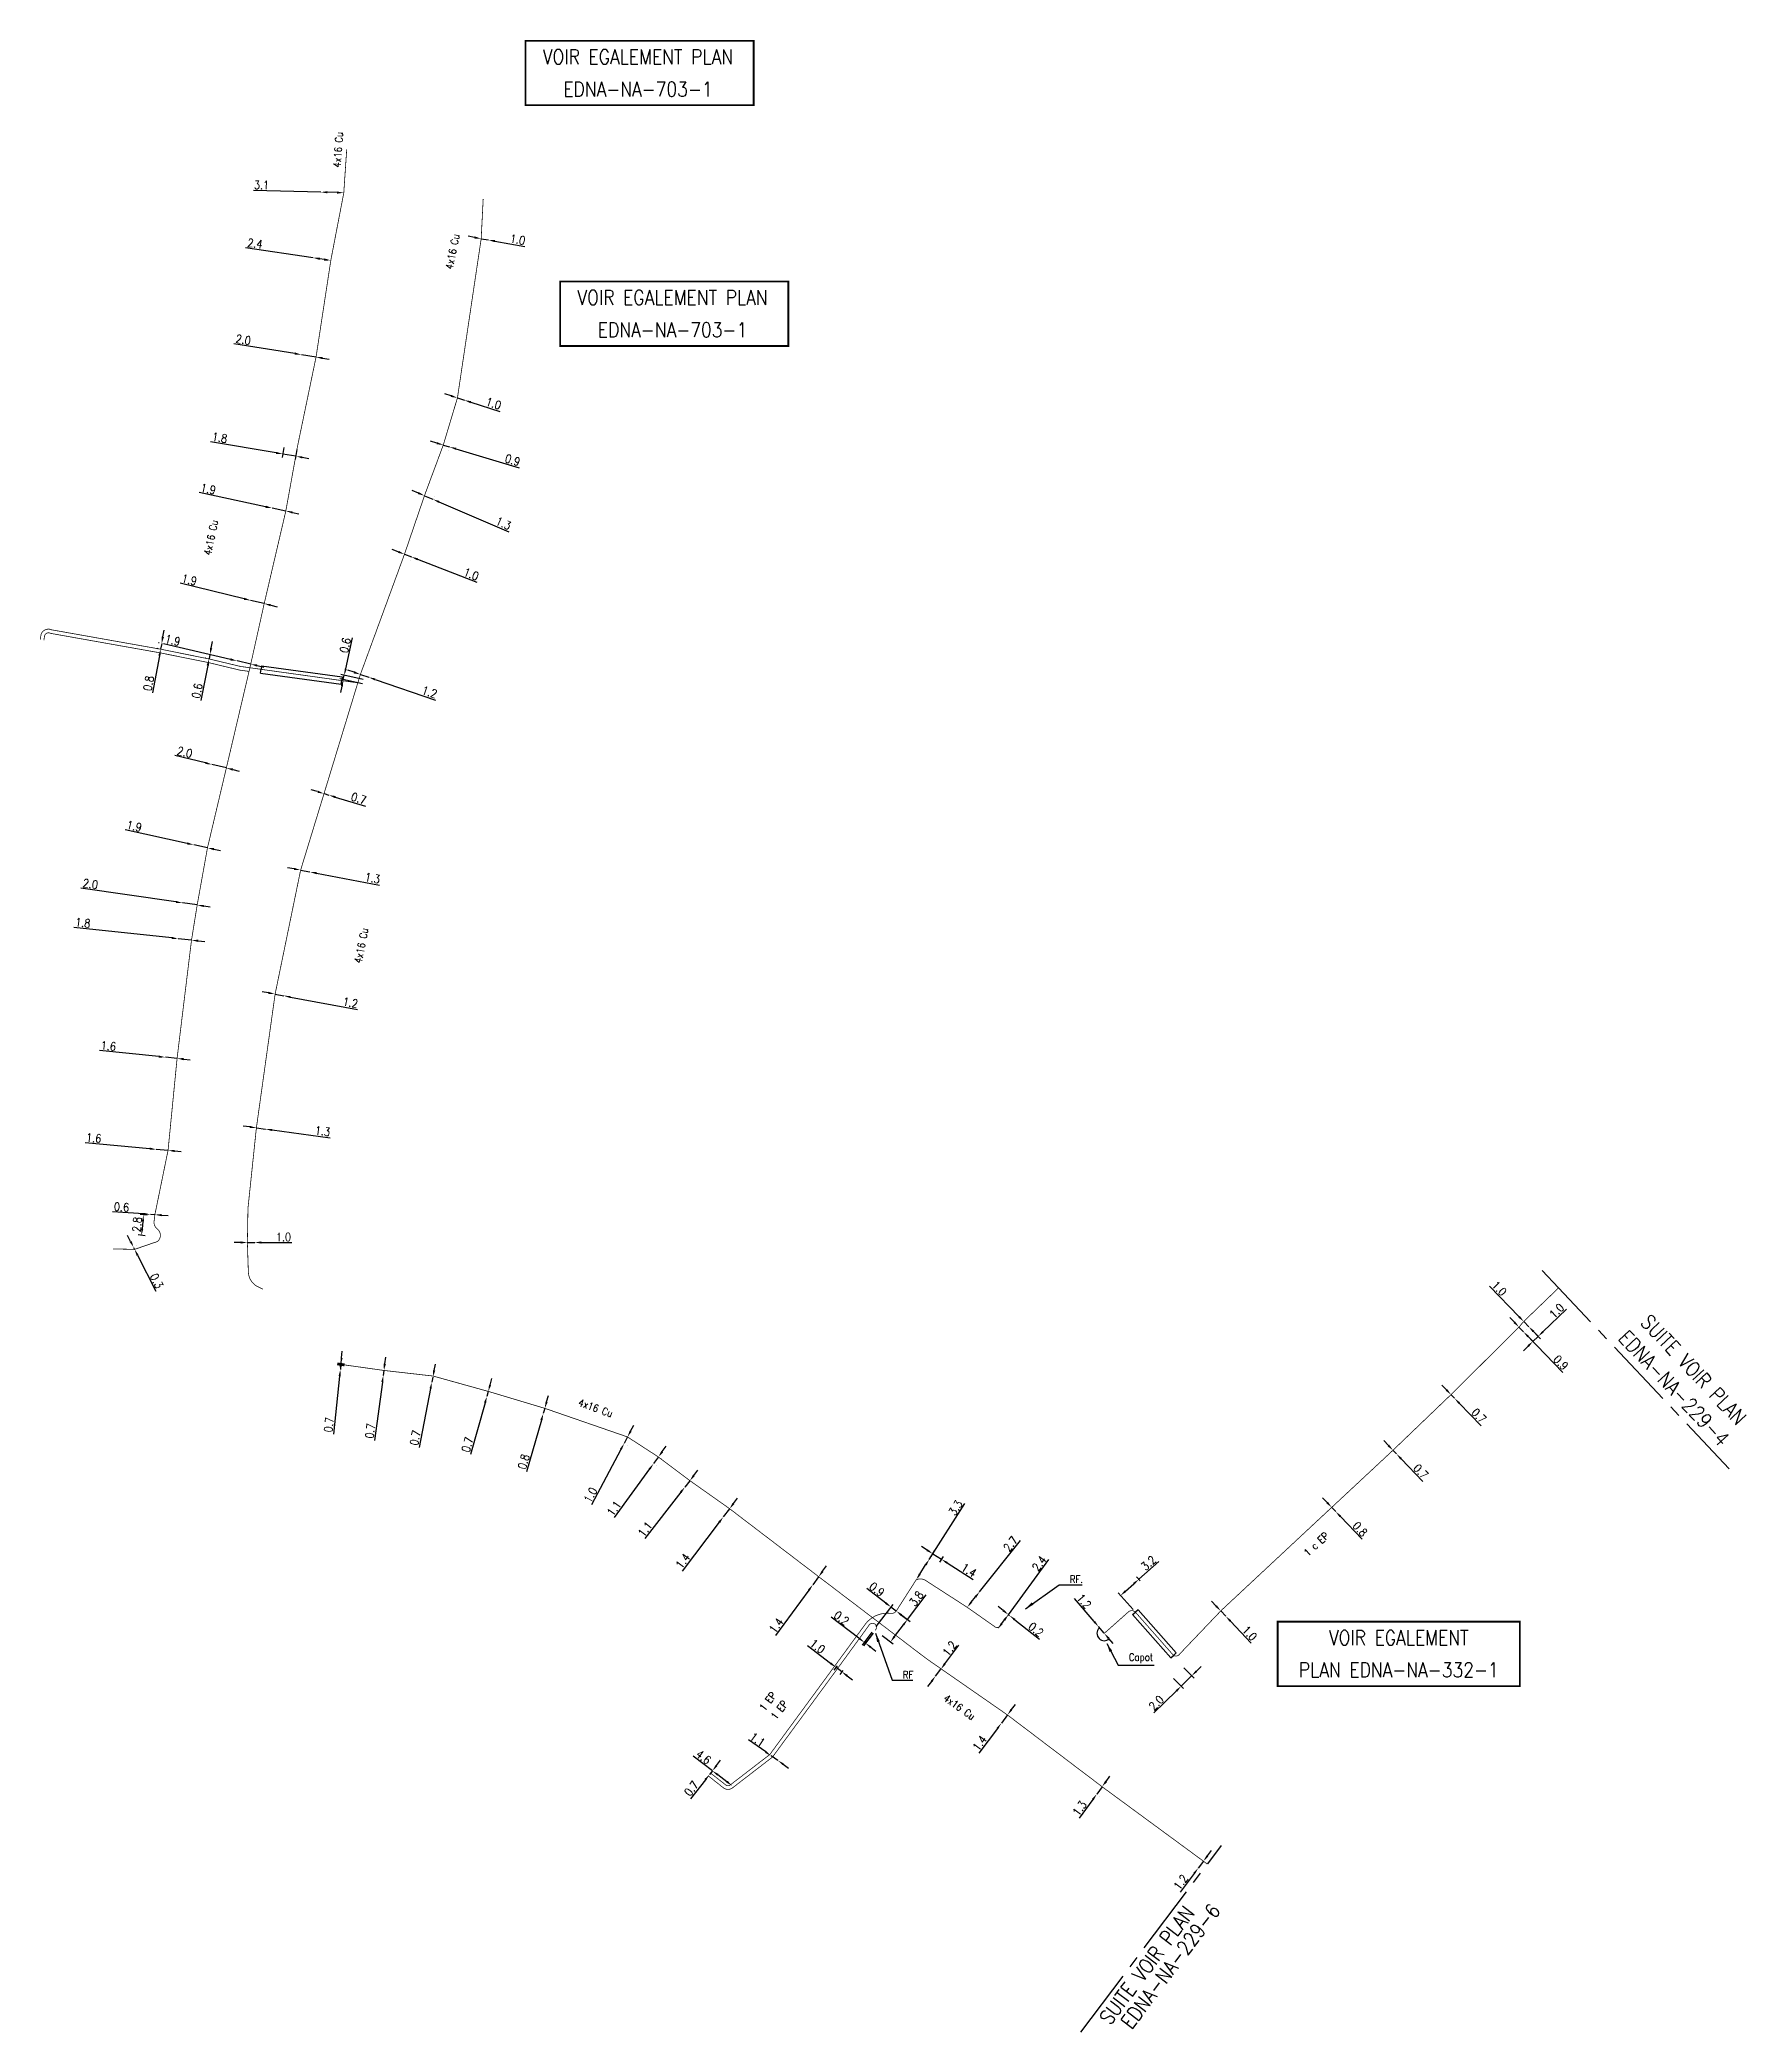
# Model space of a CAD drawing. Header units: millimetres. Extents: x 185011 to 185897, y 128253 to 129000.
# Drawn here: x 185214.7 to 185446, y 128252.8 to 128523 of the extents above; entities that cross this region are included whole.
import ezdxf
from ezdxf.enums import TextEntityAlignment as Align

# ---------------------------------------------------------------- set-up
doc = ezdxf.new("R2010")
doc.units = ezdxf.units.MM
doc.header["$PDMODE"] = 34
for name, pattern in [('CENTER2', [28.575, 19.05, -3.175, 3.175, -3.175]), ('E_ST_AL', [2000, 1000, 1000]), ('E_ST_CU', [2000, 1000, 1000])]:
    doc.linetypes.add(name, pattern=pattern)
doc.layers.get('0').update_dxf_attribs({"linetype": 'CONTINUOUS'})
doc.layers.get('DEFPOINTS').update_dxf_attribs({"linetype": 'CONTINUOUS'})
for name, color, linetype in [('E_100', 3, 'CONTINUOUS'), ('E_300', 7, 'CONTINUOUS'), ('E_400', 7, 'CONTINUOUS'), ('E_930', 7, 'CONTINUOUS')]:
    doc.layers.add(name, color=color, linetype=linetype)
doc.styles.add('M_ROMANS', font='ROMANS.shx', dxfattribs={"width": 0.75})
doc.styles.get("Standard").update_dxf_attribs({"font": 'romans.shx', "width": 0.85})
doc.dimstyles.get("Standard").update_dxf_attribs({"dimtxt": 1.5, "dimasz": 1.2, "dimexe": 0.625, "dimexo": 0.625, "dimgap": 0.25, "dimtad": 1, "dimdec": 1, "dimzin": 0, "dimdsep": 46, "dimtxsty": 'Standard', "dimcen": -0.5, "dimadec": 0, "dimazin": 0, "dimtfac": 1, "dimtdec": 1, "dimtmove": 0, "dimatfit": 3, "dimfxl": 0, "dimtolj": 1, "dimtzin": 0, "dimarcsym": 0})

msp = doc.modelspace()

# ---------------------------------------------------------------- texts
at = {"layer": 'E_100', "linetype": 'E_ST_CU', "width": 0.85}
for rotation, p in [(86.1046, (185255.14, 128508.05)), (78.6235, (185270.65, 128494.23)), (78.6235, (185237.91, 128455.46)), (79.1401, (185258.29, 128400.13)), (340.2724, (185290.05, 128337.41))]:
    msp.add_text('4x16 Cu', height=1, rotation=rotation, dxfattribs=at).set_placement(p, align=Align.MIDDLE)
at = {"layer": 'E_100', "linetype": 'E_ST_AL', "width": 0.85}
for s, rotation, p in [('1 c EP', 42.7175, (185387.76, 128318.95)), ('1 EP', 52.5954, (185313.4, 128297.62)), ('1 EP', 52.5954, (185314.96, 128296.47)), ('4x16 Cu', 324.671, (185339.37, 128296.85))]:
    msp.add_text(s, height=1, rotation=rotation, dxfattribs=at).set_placement(p, align=Align.MIDDLE)
at = {"layer": 'E_100', "linetype": 'E_ST_AL', "char_height": 1, "attachment_point": 4}
for s, insert in [('\\A1;RF.', (185354.34, 128314.19)), ('\\A1;RF', (185331.7, 128301.25))]:
    msp.add_mtext(s, dxfattribs=dict(at, insert=insert))
at = {"layer": 'E_300', "linetype": 'Continuous', "insert": (185362.35, 128303.47), "char_height": 1, "attachment_point": 4}
msp.add_mtext('Capot', dxfattribs=at)
at = {"layer": 'E_930', "width": 0.85}
for s, p in [('VOIR EGALEMENT PLAN', (185295.79, 128519.66)), ('EDNA-NA-703-1', (185295.79, 128515.28)), ('VOIR EGALEMENT PLAN', (185300.48, 128487.01)), ('EDNA-NA-703-1', (185300.48, 128482.64)), ('VOIR EGALEMENT', (185398.94, 128305.27)), ('PLAN EDNA-NA-332-1', (185398.94, 128300.9))]:
    msp.add_text(s, height=2, dxfattribs=at).set_placement(p, align=Align.CENTER)
for s, rotation, p in [('SUITE VOIR PLAN', 313.3273, (185438.18, 128341.91)), ('EDNA-NA-229-4', 313.3273, (185435.53, 128339.41)), ('SUITE VOIR PLAN', 52.9905, (185365.59, 128261.26)), ('EDNA-NA-229-6', 52.9905, (185368.81, 128261.12))]:
    msp.add_text(s, height=2, rotation=rotation, dxfattribs=at).set_placement(p, align=Align.CENTER)

# ---------------------------------------------------------------- blocks, each defined once
blk = doc.blocks.new('*D0')
at = {"layer": 'DEFPOINTS', "color": 0, "linetype": 'Continuous', "transparency": 16777216}
for p in [(185313.85, 128290.25), (185314.75, 128289.62), (185314.75, 128289.62)]:
    blk.add_point(p, dxfattribs=at)
at = {"layer": 'E_100', "color": 0, "linetype": 'Continuous', "lineweight": -2, "transparency": 16777216}
for p, q in [((185313.11, 128290.77), (185310.77, 128292.42)), ((185314.75, 128289.62), (185313.85, 128290.25)), ((185315.49, 128289.1), (185316.22, 128288.58))]:
    blk.add_line(p, q, dxfattribs=at)
at = {"layer": 'E_100', "color": 0, "linetype": 'Continuous', "transparency": 16777216}
for points in [[(185313.2, 128290.89), (185313.03, 128290.64), (185313.85, 128290.25)], [(185315.57, 128289.22), (185315.4, 128288.98), (185314.75, 128289.62)]]:
    blk.add_solid(points, dxfattribs=at)
at = {"layer": 'E_100', "color": 0, "linetype": 'Continuous', "transparency": 16777216, "insert": (185312, 128292.46), "char_height": 1.125, "attachment_point": 5, "rotation": 324.8928}
blk.add_mtext('\\A1;1.1', dxfattribs=at)
blk = doc.blocks.new('*D1')
at = {"layer": 'DEFPOINTS', "color": 0, "linetype": 'Continuous', "transparency": 16777216}
for p in [(185305.89, 128288.22), (185305.89, 128288.22), (185308.58, 128286.19)]:
    blk.add_point(p, dxfattribs=at)
at = {"layer": 'E_100', "color": 0, "linetype": 'Continuous', "lineweight": -2, "transparency": 16777216}
for p, q in [((185305.89, 128288.22), (185303.28, 128290.2)), ((185307.86, 128286.73), (185306.61, 128287.68))]:
    blk.add_line(p, q, dxfattribs=at)
at = {"layer": 'E_100', "color": 0, "linetype": 'Continuous', "transparency": 16777216}
for points in [[(185306.7, 128287.8), (185306.52, 128287.56), (185305.89, 128288.22)], [(185307.95, 128286.85), (185307.77, 128286.61), (185308.58, 128286.19)]]:
    blk.add_solid(points, dxfattribs=at)
at = {"layer": 'E_100', "color": 0, "linetype": 'Continuous', "transparency": 16777216, "insert": (185304.68, 128290.08), "char_height": 1.125, "attachment_point": 5, "rotation": 322.8595}
blk.add_mtext('\\A1;4.6', dxfattribs=at)
blk = doc.blocks.new('*D2')
at = {"layer": 'DEFPOINTS', "color": 0, "linetype": 'Continuous', "transparency": 16777216}
for p in [(185305.49, 128287.71), (185305.89, 128288.22), (185305.89, 128288.22)]:
    blk.add_point(p, dxfattribs=at)
at = {"layer": 'E_100', "color": 0, "linetype": 'Continuous', "lineweight": -2, "transparency": 16777216}
for p, q in [((185306.45, 128288.93), (185307, 128289.64)), ((185304.93, 128287), (185302.91, 128284.42)), ((185305.89, 128288.22), (185305.49, 128287.71))]:
    blk.add_line(p, q, dxfattribs=at)
at = {"layer": 'E_100', "color": 0, "linetype": 'Continuous', "transparency": 16777216}
for points in [[(185304.82, 128287.1), (185305.05, 128286.91), (185305.49, 128287.71)], [(185306.33, 128289.02), (185306.56, 128288.84), (185305.89, 128288.22)]]:
    blk.add_solid(points, dxfattribs=at)
at = {"layer": 'E_100', "color": 0, "linetype": 'Continuous', "transparency": 16777216, "insert": (185303.05, 128285.82), "char_height": 1.125, "attachment_point": 5, "rotation": 51.8747}
blk.add_mtext('\\A1;0.7', dxfattribs=at)
blk = doc.blocks.new('*D3')
at = {"layer": 'DEFPOINTS', "color": 0, "linetype": 'Continuous', "transparency": 16777216}
for p in [(185323.06, 128302.81), (185323.44, 128301.65), (185323.86, 128302.21)]:
    blk.add_point(p, dxfattribs=at)
at = {"layer": 'E_100', "color": 0, "linetype": 'Continuous', "lineweight": -2, "transparency": 16777216}
for p, q in [((185321.92, 128302.79), (185318.8, 128305.17)), ((185322.78, 128302.44), (185322.36, 128301.88)), ((185323.44, 128301.65), (185322.64, 128302.25)), ((185323.58, 128301.83), (185323.15, 128301.27)), ((185324.15, 128301.1), (185324.87, 128300.56))]:
    blk.add_line(p, q, dxfattribs=at)
at = {"layer": 'E_100', "color": 0, "linetype": 'Continuous', "transparency": 16777216}
for points in [[(185322.01, 128302.91), (185321.83, 128302.67), (185322.64, 128302.25)], [(185324.24, 128301.22), (185324.06, 128300.98), (185323.44, 128301.65)]]:
    blk.add_solid(points, dxfattribs=at)
at = {"layer": 'E_100', "color": 0, "linetype": 'Continuous', "transparency": 16777216, "insert": (185320.14, 128305.09), "char_height": 1.125, "attachment_point": 5, "rotation": 322.7976}
blk.add_mtext('\\A1;1.0', dxfattribs=at)
blk = doc.blocks.new('*D4')
at = {"layer": 'DEFPOINTS', "color": 0, "linetype": 'Continuous', "transparency": 16777216}
for p in [(185346.02, 128309.39), (185346.18, 128309.27), (185346.18, 128309.27)]:
    blk.add_point(p, dxfattribs=at)
at = {"layer": 'E_100', "color": 0, "linetype": 'Continuous', "lineweight": -2, "transparency": 16777216}
for p, q in [((185345.32, 128309.95), (185344.61, 128310.51)), ((185346.02, 128309.39), (185346.18, 128309.27)), ((185346.88, 128308.71), (185350.23, 128306.05))]:
    blk.add_line(p, q, dxfattribs=at)
at = {"layer": 'E_100', "color": 0, "linetype": 'Continuous', "transparency": 16777216}
for points in [[(185345.41, 128310.07), (185345.22, 128309.84), (185346.02, 128309.39)], [(185346.97, 128308.82), (185346.79, 128308.59), (185346.18, 128309.27)]]:
    blk.add_solid(points, dxfattribs=at)
at = {"layer": 'E_100', "color": 0, "linetype": 'Continuous', "transparency": 16777216, "insert": (185349.76, 128307.37), "char_height": 1.125, "attachment_point": 5, "rotation": 321.4862}
blk.add_mtext('\\A1;0.2', dxfattribs=at)
blk = doc.blocks.new('*D5')
at = {"layer": 'DEFPOINTS', "color": 0, "linetype": 'Continuous', "transparency": 16777216}
for p in [(185346.02, 128309.39), (185346.02, 128309.39), (185344.6, 128307.46)]:
    blk.add_point(p, dxfattribs=at)
at = {"layer": 'E_100', "color": 0, "linetype": 'Continuous', "lineweight": -2, "transparency": 16777216}
for p, q in [((185346.02, 128309.39), (185351.52, 128316.86)), ((185345.13, 128308.19), (185345.48, 128308.67)), ((185345.64, 128309.67), (185345.64, 128309.67)), ((185344.22, 128307.74), (185344.22, 128307.74))]:
    blk.add_line(p, q, dxfattribs=at)
at = {"layer": 'E_100', "color": 0, "linetype": 'Continuous', "transparency": 16777216}
for points in [[(185345.01, 128308.28), (185345.25, 128308.1), (185344.59, 128307.46)], [(185345.36, 128308.76), (185345.6, 128308.58), (185346.02, 128309.39)]]:
    blk.add_solid(points, dxfattribs=at)
at = {"layer": 'E_100', "color": 0, "linetype": 'Continuous', "transparency": 16777216, "insert": (185350.2, 128316.33), "char_height": 1.125, "attachment_point": 5, "rotation": 53.6146}
blk.add_mtext('\\A1;2.4', dxfattribs=at)
blk = doc.blocks.new('*D6')
at = {"layer": 'DEFPOINTS', "color": 0, "linetype": 'Continuous', "transparency": 16777216}
for p in [(185342.11, 128312.5), (185342.11, 128312.5), (185340.43, 128310.39)]:
    blk.add_point(p, dxfattribs=at)
at = {"layer": 'E_100', "color": 0, "linetype": 'Continuous', "lineweight": -2, "transparency": 16777216}
for p, q in [((185342.11, 128312.5), (185347.64, 128319.45)), ((185340.99, 128311.09), (185341.55, 128311.8))]:
    blk.add_line(p, q, dxfattribs=at)
at = {"layer": 'E_100', "color": 0, "linetype": 'Continuous', "transparency": 16777216}
for points in [[(185340.87, 128311.18), (185341.11, 128311), (185340.43, 128310.39)], [(185341.43, 128311.89), (185341.67, 128311.7), (185342.11, 128312.5)]]:
    blk.add_solid(points, dxfattribs=at)
at = {"layer": 'E_100', "color": 0, "linetype": 'Continuous', "transparency": 16777216, "insert": (185346.31, 128318.99), "char_height": 1.125, "attachment_point": 5, "rotation": 51.5061}
blk.add_mtext('\\A1;2.7', dxfattribs=at)
blk = doc.blocks.new('*D7')
at = {"layer": 'DEFPOINTS', "color": 0, "linetype": 'Continuous', "transparency": 16777216}
for p in [(185335.28, 128316.89), (185336.95, 128316.9), (185336.46, 128316.14)]:
    blk.add_point(p, dxfattribs=at)
at = {"layer": 'E_100', "color": 0, "linetype": 'Continuous', "lineweight": -2, "transparency": 16777216}
for p, q in [((185335.01, 128318.14), (185334.25, 128318.62)), ((185335.54, 128317.29), (185336.02, 128318.05)), ((185335.77, 128317.65), (185336.95, 128316.9)), ((185336.72, 128316.53), (185337.2, 128317.29)), ((185337.71, 128316.41), (185341.22, 128314.17))]:
    blk.add_line(p, q, dxfattribs=at)
at = {"layer": 'E_100', "color": 0, "linetype": 'Continuous', "transparency": 16777216}
for points in [[(185335.09, 128318.26), (185334.93, 128318.01), (185335.77, 128317.65)], [(185337.79, 128316.54), (185337.63, 128316.29), (185336.95, 128316.9)]]:
    blk.add_solid(points, dxfattribs=at)
at = {"layer": 'E_100', "color": 0, "linetype": 'Continuous', "transparency": 16777216, "insert": (185340.66, 128315.42), "char_height": 1.125, "attachment_point": 5, "rotation": 327.452}
blk.add_mtext('\\A1;1.4', dxfattribs=at)
blk = doc.blocks.new('*D8')
at = {"layer": 'DEFPOINTS', "color": 0, "linetype": 'Continuous', "transparency": 16777216}
for p in [(185335.28, 128316.89), (185335.28, 128316.89), (185333.51, 128314.11)]:
    blk.add_point(p, dxfattribs=at)
at = {"layer": 'E_100', "color": 0, "linetype": 'Continuous', "lineweight": -2, "transparency": 16777216}
for p, q in [((185335.28, 128316.89), (185340.13, 128324.48)), ((185333.99, 128314.87), (185334.8, 128316.13))]:
    blk.add_line(p, q, dxfattribs=at)
at = {"layer": 'E_100', "color": 0, "linetype": 'Continuous', "transparency": 16777216}
for points in [[(185334.67, 128316.21), (185334.93, 128316.05), (185335.28, 128316.89)], [(185333.87, 128314.95), (185334.12, 128314.79), (185333.51, 128314.11)]]:
    blk.add_solid(points, dxfattribs=at)
at = {"layer": 'E_100', "color": 0, "linetype": 'Continuous', "transparency": 16777216, "insert": (185338.86, 128323.88), "char_height": 1.125, "attachment_point": 5, "rotation": 57.452}
blk.add_mtext('\\A1;3.3', dxfattribs=at)
blk = doc.blocks.new('*D9')
at = {"layer": 'DEFPOINTS', "color": 0, "linetype": 'Continuous', "transparency": 16777216}
for p in [(185320.29, 128314.54), (185319.49, 128313.45), (185319.49, 128313.45)]:
    blk.add_point(p, dxfattribs=at)
at = {"layer": 'E_100', "color": 0, "linetype": 'Continuous', "lineweight": -2, "transparency": 16777216}
for p, q in [((185320.29, 128314.54), (185319.49, 128313.45)), ((185320.82, 128315.27), (185321.35, 128316)), ((185318.96, 128312.73), (185314.46, 128306.56))]:
    blk.add_line(p, q, dxfattribs=at)
at = {"layer": 'E_100', "color": 0, "linetype": 'Continuous', "transparency": 16777216}
for points in [[(185320.7, 128315.36), (185320.94, 128315.18), (185320.29, 128314.54)], [(185318.84, 128312.82), (185319.09, 128312.64), (185319.49, 128313.45)]]:
    blk.add_solid(points, dxfattribs=at)
at = {"layer": 'E_100', "color": 0, "linetype": 'Continuous', "transparency": 16777216, "insert": (185314.53, 128307.92), "char_height": 1.125, "attachment_point": 5, "rotation": 53.887}
blk.add_mtext('\\A1;1.4', dxfattribs=at)
blk = doc.blocks.new('*D10')
at = {"layer": 'DEFPOINTS', "color": 0, "linetype": 'Continuous', "transparency": 16777216}
for p in [(185307.36, 128322.65), (185307.36, 128322.65), (185308.21, 128323.76)]:
    blk.add_point(p, dxfattribs=at)
at = {"layer": 'E_100', "color": 0, "linetype": 'Continuous', "lineweight": -2, "transparency": 16777216}
for p, q in [((185308.76, 128324.48), (185309.3, 128325.19)), ((185306.82, 128321.93), (185301.78, 128315.3)), ((185308.21, 128323.76), (185307.36, 128322.65))]:
    blk.add_line(p, q, dxfattribs=at)
at = {"layer": 'E_100', "color": 0, "linetype": 'Continuous', "transparency": 16777216}
for points in [[(185308.64, 128324.57), (185308.88, 128324.38), (185308.21, 128323.76)], [(185306.7, 128322.02), (185306.94, 128321.84), (185307.36, 128322.65)]]:
    blk.add_solid(points, dxfattribs=at)
at = {"layer": 'E_100', "color": 0, "linetype": 'Continuous', "transparency": 16777216, "insert": (185301.87, 128316.67), "char_height": 1.125, "attachment_point": 5, "rotation": 52.7272}
blk.add_mtext('\\A1;1.4', dxfattribs=at)
blk = doc.blocks.new('*D11')
at = {"layer": 'DEFPOINTS', "color": 0, "linetype": 'Continuous', "transparency": 16777216}
for p in [(185302.83, 128327.56), (185302.15, 128326.7), (185302.15, 128326.7)]:
    blk.add_point(p, dxfattribs=at)
at = {"layer": 'E_100', "color": 0, "linetype": 'Continuous', "lineweight": -2, "transparency": 16777216}
for p, q in [((185302.83, 128327.56), (185302.15, 128326.7)), ((185303.38, 128328.28), (185303.93, 128328.99)), ((185301.6, 128325.99), (185296.74, 128319.74))]:
    blk.add_line(p, q, dxfattribs=at)
at = {"layer": 'E_100', "color": 0, "linetype": 'Continuous', "transparency": 16777216}
for points in [[(185303.26, 128328.37), (185303.5, 128328.18), (185302.83, 128327.56)], [(185301.48, 128326.08), (185301.72, 128325.89), (185302.15, 128326.7)]]:
    blk.add_solid(points, dxfattribs=at)
at = {"layer": 'E_100', "color": 0, "linetype": 'Continuous', "transparency": 16777216, "insert": (185296.76, 128320.98), "char_height": 1.125, "attachment_point": 5, "rotation": 52.1284}
blk.add_mtext('\\A1;1.1', dxfattribs=at)
blk = doc.blocks.new('*D12')
at = {"layer": 'DEFPOINTS', "color": 0, "linetype": 'Continuous', "transparency": 16777216}
for p in [(185297.91, 128329.89), (185297.91, 128329.89), (185298.56, 128330.78)]:
    blk.add_point(p, dxfattribs=at)
at = {"layer": 'E_100', "color": 0, "linetype": 'Continuous', "lineweight": -2, "transparency": 16777216}
for p, q in [((185298.56, 128330.78), (185297.91, 128329.89)), ((185298.94, 128330.51), (185298.94, 128330.5)), ((185299.09, 128331.51), (185299.62, 128332.23)), ((185297.38, 128329.16), (185292.57, 128322.57)), ((185298.29, 128329.62), (185298.29, 128329.61))]:
    blk.add_line(p, q, dxfattribs=at)
at = {"layer": 'E_100', "color": 0, "linetype": 'Continuous', "transparency": 16777216}
for points in [[(185297.26, 128329.25), (185297.51, 128329.07), (185297.91, 128329.89)], [(185298.97, 128331.59), (185299.21, 128331.42), (185298.56, 128330.78)]]:
    blk.add_solid(points, dxfattribs=at)
at = {"layer": 'E_100', "color": 0, "linetype": 'Continuous', "transparency": 16777216, "insert": (185292.55, 128323.8), "char_height": 1.125, "attachment_point": 5, "rotation": 53.8806}
blk.add_mtext('\\A1;1.1', dxfattribs=at)
blk = doc.blocks.new('*D13')
at = {"layer": 'DEFPOINTS', "color": 0, "linetype": 'Continuous', "transparency": 16777216}
for p in [(185293.89, 128332.61), (185293.91, 128332.6), (185294.36, 128333.49)]:
    blk.add_point(p, dxfattribs=at)
at = {"layer": 'E_100', "color": 0, "linetype": 'Continuous', "lineweight": -2, "transparency": 16777216}
for p, q in [((185294.38, 128333.49), (185293.91, 128332.6)), ((185294.78, 128333.27), (185294.79, 128333.27)), ((185294.8, 128334.28), (185295.22, 128335.08)), ((185293.49, 128331.81), (185289.49, 128324.28)), ((185294.31, 128332.39), (185294.32, 128332.38))]:
    blk.add_line(p, q, dxfattribs=at)
at = {"layer": 'E_100', "color": 0, "linetype": 'Continuous', "transparency": 16777216}
for points in [[(185293.35, 128331.88), (185293.62, 128331.74), (185293.91, 128332.6)], [(185294.67, 128334.35), (185294.93, 128334.21), (185294.38, 128333.49)]]:
    blk.add_solid(points, dxfattribs=at)
at = {"layer": 'E_100', "color": 0, "linetype": 'Continuous', "transparency": 16777216, "insert": (185289.35, 128325.62), "char_height": 1.125, "attachment_point": 5, "rotation": 62.0393}
blk.add_mtext('\\A1;1.0', dxfattribs=at)
blk = doc.blocks.new('*D14')
at = {"layer": 'DEFPOINTS', "color": 0, "linetype": 'Continuous', "transparency": 16777216}
for p in [(185282.96, 128336.65), (185282.96, 128336.65), (185283.16, 128337.37)]:
    blk.add_point(p, dxfattribs=at)
at = {"layer": 'E_100', "color": 0, "linetype": 'Continuous', "lineweight": -2, "transparency": 16777216}
for p, q in [((185283.41, 128338.24), (185283.66, 128339.1)), ((185282.71, 128335.79), (185280.69, 128328.78)), ((185283.16, 128337.37), (185282.96, 128336.65))]:
    blk.add_line(p, q, dxfattribs=at)
at = {"layer": 'E_100', "color": 0, "linetype": 'Continuous', "transparency": 16777216}
for points in [[(185283.27, 128338.28), (185283.56, 128338.2), (185283.16, 128337.37)], [(185282.56, 128335.83), (185282.85, 128335.75), (185282.96, 128336.65)]]:
    blk.add_solid(points, dxfattribs=at)
at = {"layer": 'E_100', "color": 0, "linetype": 'Continuous', "transparency": 16777216, "insert": (185280.3, 128330.13), "char_height": 1.125, "attachment_point": 5, "rotation": 73.9582}
blk.add_mtext('\\A1;0.8', dxfattribs=at)
blk = doc.blocks.new('*D15')
at = {"layer": 'DEFPOINTS', "color": 0, "linetype": 'Continuous', "transparency": 16777216}
for p in [(185275.31, 128338.99), (185275.31, 128338.99), (185275.5, 128339.67)]:
    blk.add_point(p, dxfattribs=at)
at = {"layer": 'E_100', "color": 0, "linetype": 'Continuous', "lineweight": -2, "transparency": 16777216}
for p, q in [((185275.74, 128340.53), (185275.99, 128341.4)), ((185275.06, 128338.13), (185273.08, 128331.11)), ((185275.5, 128339.67), (185275.31, 128338.99))]:
    blk.add_line(p, q, dxfattribs=at)
at = {"layer": 'E_100', "color": 0, "linetype": 'Continuous', "transparency": 16777216}
for points in [[(185274.92, 128338.17), (185275.21, 128338.09), (185275.31, 128338.99)], [(185275.6, 128340.57), (185275.89, 128340.49), (185275.5, 128339.67)]]:
    blk.add_solid(points, dxfattribs=at)
at = {"layer": 'E_100', "color": 0, "linetype": 'Continuous', "transparency": 16777216, "insert": (185272.68, 128332.45), "char_height": 1.125, "attachment_point": 5, "rotation": 74.2137}
blk.add_mtext('\\A1;0.7', dxfattribs=at)
blk = doc.blocks.new('*D16')
at = {"layer": 'DEFPOINTS', "color": 0, "linetype": 'Continuous', "transparency": 16777216}
for p in [(185261.26, 128341.81), (185261.26, 128341.81), (185261.35, 128342.51)]:
    blk.add_point(p, dxfattribs=at)
at = {"layer": 'E_100', "color": 0, "linetype": 'Continuous', "lineweight": -2, "transparency": 16777216}
for p, q in [((185261.47, 128343.4), (185261.59, 128344.29)), ((185261.14, 128340.92), (185260.08, 128333.02)), ((185261.35, 128342.51), (185261.26, 128341.81))]:
    blk.add_line(p, q, dxfattribs=at)
at = {"layer": 'E_100', "color": 0, "linetype": 'Continuous', "transparency": 16777216}
for points in [[(185261.32, 128343.42), (185261.62, 128343.38), (185261.35, 128342.51)], [(185260.99, 128340.94), (185261.29, 128340.9), (185261.26, 128341.81)]]:
    blk.add_solid(points, dxfattribs=at)
at = {"layer": 'E_100', "color": 0, "linetype": 'Continuous', "transparency": 16777216, "insert": (185259.49, 128334.3), "char_height": 1.125, "attachment_point": 5, "rotation": 82.3424}
blk.add_mtext('\\A1;0.7', dxfattribs=at)
blk = doc.blocks.new('*D17')
at = {"layer": 'DEFPOINTS', "color": 0, "linetype": 'Continuous', "transparency": 16777216}
for p in [(185267.85, 128340.93), (185267.85, 128340.93), (185267.99, 128341.62)]:
    blk.add_point(p, dxfattribs=at)
at = {"layer": 'E_100', "color": 0, "linetype": 'Continuous', "lineweight": -2, "transparency": 16777216}
for p, q in [((185268.16, 128342.5), (185268.33, 128343.38)), ((185267.99, 128341.62), (185267.85, 128340.93)), ((185267.68, 128340.05), (185266.11, 128332.05))]:
    blk.add_line(p, q, dxfattribs=at)
at = {"layer": 'E_100', "color": 0, "linetype": 'Continuous', "transparency": 16777216}
for points in [[(185267.53, 128340.08), (185267.83, 128340.02), (185267.85, 128340.93)], [(185268.01, 128342.53), (185268.31, 128342.47), (185267.99, 128341.62)]]:
    blk.add_solid(points, dxfattribs=at)
at = {"layer": 'E_100', "color": 0, "linetype": 'Continuous', "transparency": 16777216, "insert": (185265.6, 128333.36), "char_height": 1.125, "attachment_point": 5, "rotation": 78.912}
blk.add_mtext('\\A1;0.7', dxfattribs=at)
blk = doc.blocks.new('*D18')
at = {"layer": 'DEFPOINTS', "color": 0, "linetype": 'Continuous', "transparency": 16777216}
for p in [(185255.45, 128342.64), (185255.45, 128342.64), (185255.52, 128343.33)]:
    blk.add_point(p, dxfattribs=at)
at = {"layer": 'E_100', "color": 0, "linetype": 'Continuous', "lineweight": -2, "transparency": 16777216}
for p, q in [((185255.61, 128344.23), (185255.71, 128345.12)), ((185255.35, 128341.74), (185254.52, 128333.89)), ((185255.52, 128343.33), (185255.45, 128342.64))]:
    blk.add_line(p, q, dxfattribs=at)
at = {"layer": 'E_100', "color": 0, "linetype": 'Continuous', "transparency": 16777216}
for points in [[(185255.47, 128344.25), (185255.76, 128344.21), (185255.52, 128343.33)], [(185255.2, 128341.76), (185255.5, 128341.73), (185255.45, 128342.64)]]:
    blk.add_solid(points, dxfattribs=at)
at = {"layer": 'E_100', "color": 0, "linetype": 'Continuous', "transparency": 16777216, "insert": (185253.9, 128335.15), "char_height": 1.125, "attachment_point": 5, "rotation": 83.9763}
blk.add_mtext('\\A1;0.7', dxfattribs=at)
blk = doc.blocks.new('*D19')
at = {"layer": 'DEFPOINTS', "color": 0, "linetype": 'Continuous', "transparency": 16777216}
for p in [(185336.14, 128301.06), (185336.14, 128301.06), (185336.87, 128302.02)]:
    blk.add_point(p, dxfattribs=at)
at = {"layer": 'E_100', "color": 0, "linetype": 'Continuous', "lineweight": -2, "transparency": 16777216}
for p, q in [((185337.41, 128302.74), (185339.31, 128305.24)), ((185335.6, 128300.35), (185335.05, 128299.63)), ((185336.14, 128301.06), (185336.87, 128302.02))]:
    blk.add_line(p, q, dxfattribs=at)
at = {"layer": 'E_100', "color": 0, "linetype": 'Continuous', "transparency": 16777216}
for points in [[(185335.48, 128300.44), (185335.72, 128300.26), (185336.14, 128301.06)], [(185337.29, 128302.83), (185337.53, 128302.64), (185336.87, 128302.02)]]:
    blk.add_solid(points, dxfattribs=at)
at = {"layer": 'E_100', "color": 0, "linetype": 'Continuous', "transparency": 16777216, "insert": (185338.04, 128304.8), "char_height": 1.125, "attachment_point": 5, "rotation": 52.7976}
blk.add_mtext('\\A1;1.2', dxfattribs=at)
blk = doc.blocks.new('*D20')
at = {"layer": 'DEFPOINTS', "color": 0, "linetype": 'Continuous', "transparency": 16777216}
for p in [(185345.89, 128295.79), (185345.06, 128294.67), (185345.06, 128294.67)]:
    blk.add_point(p, dxfattribs=at)
at = {"layer": 'E_100', "color": 0, "linetype": 'Continuous', "lineweight": -2, "transparency": 16777216}
for p, q in [((185345.89, 128295.79), (185345.06, 128294.67)), ((185346.43, 128296.51), (185346.97, 128297.23)), ((185344.52, 128293.95), (185342.03, 128290.61))]:
    blk.add_line(p, q, dxfattribs=at)
at = {"layer": 'E_100', "color": 0, "linetype": 'Continuous', "transparency": 16777216}
for points in [[(185346.31, 128296.6), (185346.55, 128296.42), (185345.89, 128295.79)], [(185344.4, 128294.04), (185344.64, 128293.86), (185345.06, 128294.67)]]:
    blk.add_solid(points, dxfattribs=at)
at = {"layer": 'E_100', "color": 0, "linetype": 'Continuous', "transparency": 16777216, "insert": (185342.11, 128291.97), "char_height": 1.125, "attachment_point": 5, "rotation": 53.2744}
blk.add_mtext('\\A1;1.4', dxfattribs=at)
blk = doc.blocks.new('*D21')
at = {"layer": 'DEFPOINTS', "color": 0, "linetype": 'Continuous', "transparency": 16777216}
for p in [(185357.99, 128285.05), (185357.99, 128285.04), (185358.72, 128286.06)]:
    blk.add_point(p, dxfattribs=at)
at = {"layer": 'E_100', "color": 0, "linetype": 'Continuous', "lineweight": -2, "transparency": 16777216}
for p, q in [((185359.26, 128286.78), (185359.79, 128287.5)), ((185357.46, 128284.32), (185355.6, 128281.78)), ((185358.73, 128286.05), (185357.99, 128285.04)), ((185358.36, 128284.77), (185358.37, 128284.77)), ((185359.1, 128285.78), (185359.11, 128285.78))]:
    blk.add_line(p, q, dxfattribs=at)
at = {"layer": 'E_100', "color": 0, "linetype": 'Continuous', "transparency": 16777216}
for points in [[(185359.14, 128286.87), (185359.38, 128286.69), (185358.73, 128286.05)], [(185357.34, 128284.41), (185357.58, 128284.23), (185357.99, 128285.04)]]:
    blk.add_solid(points, dxfattribs=at)
at = {"layer": 'E_100', "color": 0, "linetype": 'Continuous', "transparency": 16777216, "insert": (185355.66, 128283.13), "char_height": 1.125, "attachment_point": 5, "rotation": 53.7869}
blk.add_mtext('\\A1;1.3', dxfattribs=at)
blk = doc.blocks.new('*D22')
at = {"layer": 'DEFPOINTS', "color": 0, "linetype": 'Continuous', "transparency": 16777216}
for p in [(185372.45, 128275.96), (185371.73, 128275), (185371.73, 128275)]:
    blk.add_point(p, dxfattribs=at)
at = {"layer": 'E_100', "color": 0, "linetype": 'Continuous', "lineweight": -2, "transparency": 16777216}
for p, q in [((185372.45, 128275.96), (185371.73, 128275)), ((185373, 128276.68), (185373.54, 128277.4)), ((185371.19, 128274.29), (185369.3, 128271.77))]:
    blk.add_line(p, q, dxfattribs=at)
at = {"layer": 'E_100', "color": 0, "linetype": 'Continuous', "transparency": 16777216}
for points in [[(185372.88, 128276.77), (185373.12, 128276.59), (185372.45, 128275.96)], [(185371.07, 128274.38), (185371.31, 128274.2), (185371.73, 128275)]]:
    blk.add_solid(points, dxfattribs=at)
at = {"layer": 'E_100', "color": 0, "linetype": 'Continuous', "transparency": 16777216, "insert": (185369.38, 128273.12), "char_height": 1.125, "attachment_point": 5, "rotation": 53.0629}
blk.add_mtext('\\A1;1.2', dxfattribs=at)
blk = doc.blocks.new('*D23')
at = {"layer": 'DEFPOINTS', "color": 0, "linetype": 'Continuous', "transparency": 16777216}
for p in [(185358.24, 128307.77), (185358.24, 128307.77), (185359.02, 128306.86)]:
    blk.add_point(p, dxfattribs=at)
at = {"layer": 'E_100', "color": 0, "linetype": 'Continuous', "lineweight": -2, "transparency": 16777216}
for p, q in [((185357.65, 128308.45), (185354.97, 128311.57)), ((185359.02, 128306.86), (185358.24, 128307.77)), ((185359.61, 128306.17), (185360.19, 128305.49))]:
    blk.add_line(p, q, dxfattribs=at)
at = {"layer": 'E_100', "color": 0, "linetype": 'Continuous', "transparency": 16777216}
for points in [[(185357.76, 128308.55), (185357.54, 128308.35), (185358.24, 128307.77)], [(185359.72, 128306.27), (185359.49, 128306.08), (185359.02, 128306.86)]]:
    blk.add_solid(points, dxfattribs=at)
at = {"layer": 'E_100', "color": 0, "linetype": 'Continuous', "transparency": 16777216, "insert": (185356.26, 128311.21), "char_height": 1.125, "attachment_point": 5, "rotation": 310.7216}
blk.add_mtext('\\A1;1.2', dxfattribs=at)
blk = doc.blocks.new('*D24')
at = {"layer": 'DEFPOINTS', "color": 0, "linetype": 'Continuous', "transparency": 16777216}
for p in [(185368.06, 128301.09), (185369.48, 128302.49), (185369.44, 128299.69)]:
    blk.add_point(p, dxfattribs=at)
at = {"layer": 'E_100', "color": 0, "linetype": 'Continuous', "lineweight": -2, "transparency": 16777216}
for p, q in [((185368.39, 128300.75), (185369.77, 128299.36)), ((185370.86, 128301.09), (185369.44, 128299.69)), ((185369.81, 128302.16), (185371.19, 128300.76)), ((185371.5, 128301.73), (185372.14, 128302.36)), ((185368.8, 128299.06), (185365.75, 128296.06))]:
    blk.add_line(p, q, dxfattribs=at)
at = {"layer": 'E_100', "color": 0, "linetype": 'Continuous', "transparency": 16777216}
for points in [[(185371.4, 128301.83), (185371.61, 128301.62), (185370.86, 128301.09)], [(185368.69, 128299.16), (185368.9, 128298.95), (185369.44, 128299.69)]]:
    blk.add_solid(points, dxfattribs=at)
at = {"layer": 'E_100', "color": 0, "linetype": 'Continuous', "transparency": 16777216, "insert": (185366.07, 128297.43), "char_height": 1.125, "attachment_point": 5, "rotation": 44.596}
blk.add_mtext('\\A1;2.0', dxfattribs=at)
blk = doc.blocks.new('*D25')
at = {"layer": 'DEFPOINTS', "color": 0, "linetype": 'Continuous', "transparency": 16777216}
for p in [(185374.81, 128309.9), (185375.49, 128309.17), (185375.49, 128309.17)]:
    blk.add_point(p, dxfattribs=at)
at = {"layer": 'E_100', "color": 0, "linetype": 'Continuous', "lineweight": -2, "transparency": 16777216}
for p, q in [((185374.19, 128310.55), (185373.56, 128311.2)), ((185374.81, 128309.9), (185375.49, 128309.17)), ((185376.12, 128308.52), (185378.95, 128305.54))]:
    blk.add_line(p, q, dxfattribs=at)
at = {"layer": 'E_100', "color": 0, "linetype": 'Continuous', "transparency": 16777216}
for points in [[(185374.29, 128310.65), (185374.08, 128310.45), (185374.81, 128309.9)], [(185376.22, 128308.63), (185376.01, 128308.42), (185375.49, 128309.17)]]:
    blk.add_solid(points, dxfattribs=at)
at = {"layer": 'E_100', "color": 0, "linetype": 'Continuous', "transparency": 16777216, "insert": (185378.72, 128306.87), "char_height": 1.125, "attachment_point": 5, "rotation": 313.5856}
blk.add_mtext('\\A1;1.0', dxfattribs=at)
blk = doc.blocks.new('*D27')
at = {"layer": 'DEFPOINTS', "color": 0, "linetype": 'Continuous', "transparency": 16777216}
for p in [(185242.84, 128359.86), (185243.84, 128359.86), (185243.84, 128359.86)]:
    blk.add_point(p, dxfattribs=at)
at = {"layer": 'E_100', "color": 0, "linetype": 'Continuous', "lineweight": -2, "transparency": 16777216}
for p, q in [((185241.94, 128359.86), (185241.04, 128359.86)), ((185242.84, 128359.86), (185243.84, 128359.86)), ((185244.74, 128359.86), (185248.86, 128359.85))]:
    blk.add_line(p, q, dxfattribs=at)
at = {"layer": 'E_100', "color": 0, "linetype": 'Continuous', "transparency": 16777216}
for points in [[(185241.94, 128360.01), (185241.94, 128359.71), (185242.84, 128359.86)], [(185244.74, 128360.01), (185244.74, 128359.71), (185243.84, 128359.86)]]:
    blk.add_solid(points, dxfattribs=at)
at = {"layer": 'E_100', "color": 0, "linetype": 'Continuous', "transparency": 16777216, "insert": (185247.74, 128360.6), "char_height": 1.125, "attachment_point": 5, "rotation": 359.9563}
blk.add_mtext('\\A1;1.0', dxfattribs=at)
blk = doc.blocks.new('*D28')
at = {"layer": 'DEFPOINTS', "color": 0, "linetype": 'Continuous', "transparency": 16777216}
for p in [(185244.07, 128375.41), (185245.3, 128375.24), (185245.3, 128375.24)]:
    blk.add_point(p, dxfattribs=at)
at = {"layer": 'E_100', "color": 0, "linetype": 'Continuous', "lineweight": -2, "transparency": 16777216}
for p, q in [((185243.17, 128375.53), (185242.28, 128375.65)), ((185244.07, 128375.41), (185245.3, 128375.24)), ((185246.2, 128375.12), (185254.05, 128374.05))]:
    blk.add_line(p, q, dxfattribs=at)
at = {"layer": 'E_100', "color": 0, "linetype": 'Continuous', "transparency": 16777216}
for points in [[(185243.19, 128375.68), (185243.15, 128375.38), (185244.07, 128375.41)], [(185246.22, 128375.27), (185246.18, 128374.97), (185245.3, 128375.24)]]:
    blk.add_solid(points, dxfattribs=at)
at = {"layer": 'E_100', "color": 0, "linetype": 'Continuous', "transparency": 16777216, "insert": (185253.04, 128374.95), "char_height": 1.125, "attachment_point": 5, "rotation": 352.2898}
blk.add_mtext('\\A1;1.3', dxfattribs=at)
blk = doc.blocks.new('*D29')
at = {"layer": 'DEFPOINTS', "color": 0, "linetype": 'Continuous', "transparency": 16777216}
for p in [(185246.6, 128393.54), (185247.78, 128393.32), (185247.78, 128393.32)]:
    blk.add_point(p, dxfattribs=at)
at = {"layer": 'E_100', "color": 0, "linetype": 'Continuous', "lineweight": -2, "transparency": 16777216}
for p, q in [((185245.72, 128393.71), (185244.83, 128393.87)), ((185246.6, 128393.54), (185247.78, 128393.32)), ((185246.69, 128394), (185246.69, 128394)), ((185247.87, 128393.78), (185247.87, 128393.78)), ((185248.67, 128393.15), (185257.77, 128391.44))]:
    blk.add_line(p, q, dxfattribs=at)
at = {"layer": 'E_100', "color": 0, "linetype": 'Continuous', "transparency": 16777216}
for points in [[(185245.75, 128393.86), (185245.69, 128393.56), (185246.6, 128393.54)], [(185248.7, 128393.3), (185248.64, 128393.01), (185247.78, 128393.32)]]:
    blk.add_solid(points, dxfattribs=at)
at = {"layer": 'E_100', "color": 0, "linetype": 'Continuous', "transparency": 16777216, "insert": (185256.81, 128392.39), "char_height": 1.125, "attachment_point": 5, "rotation": 349.3445}
blk.add_mtext('\\A1;1.2', dxfattribs=at)
blk = doc.blocks.new('*D30')
at = {"layer": 'DEFPOINTS', "color": 0, "linetype": 'Continuous', "transparency": 16777216}
for p in [(185250.06, 128410.36), (185251.33, 128410.11), (185251.33, 128410.11)]:
    blk.add_point(p, dxfattribs=at)
at = {"layer": 'E_100', "color": 0, "linetype": 'Continuous', "lineweight": -2, "transparency": 16777216}
for p, q in [((185249.17, 128410.52), (185248.29, 128410.69)), ((185250.06, 128410.36), (185251.33, 128410.11)), ((185252.22, 128409.95), (185260.76, 128408.33))]:
    blk.add_line(p, q, dxfattribs=at)
at = {"layer": 'E_100', "color": 0, "linetype": 'Continuous', "transparency": 16777216}
for points in [[(185249.2, 128410.67), (185249.15, 128410.38), (185250.06, 128410.36)], [(185252.25, 128410.09), (185252.19, 128409.8), (185251.33, 128410.11)]]:
    blk.add_solid(points, dxfattribs=at)
at = {"layer": 'E_100', "color": 0, "linetype": 'Continuous', "transparency": 16777216, "insert": (185259.8, 128409.28), "char_height": 1.125, "attachment_point": 5, "rotation": 349.2826}
blk.add_mtext('\\A1;1.3', dxfattribs=at)
blk = doc.blocks.new('*D31')
at = {"layer": 'DEFPOINTS', "color": 0, "linetype": 'Continuous', "transparency": 16777216}
for p in [(185253.23, 128420.73), (185253.9, 128420.53), (185253.9, 128420.53)]:
    blk.add_point(p, dxfattribs=at)
at = {"layer": 'E_100', "color": 0, "linetype": 'Continuous', "lineweight": -2, "transparency": 16777216}
for p, q in [((185252.37, 128421), (185251.51, 128421.26)), ((185253.23, 128420.73), (185253.9, 128420.53)), ((185254.76, 128420.27), (185258.85, 128419.02))]:
    blk.add_line(p, q, dxfattribs=at)
at = {"layer": 'E_100', "color": 0, "linetype": 'Continuous', "transparency": 16777216}
for points in [[(185252.42, 128421.14), (185252.33, 128420.85), (185253.23, 128420.73)], [(185254.81, 128420.41), (185254.72, 128420.12), (185253.9, 128420.53)]]:
    blk.add_solid(points, dxfattribs=at)
at = {"layer": 'E_100', "color": 0, "linetype": 'Continuous', "transparency": 16777216, "insert": (185257.94, 128420.09), "char_height": 1.125, "attachment_point": 5, "rotation": 343.047}
blk.add_mtext('\\A1;0.7', dxfattribs=at)
blk = doc.blocks.new('*D32')
at = {"layer": 'DEFPOINTS', "color": 0, "linetype": 'Continuous', "transparency": 16777216}
for p in [(185258.16, 128436.9), (185259.3, 128436.51), (185259.3, 128436.51)]:
    blk.add_point(p, dxfattribs=at)
at = {"layer": 'E_100', "color": 0, "linetype": 'Continuous', "lineweight": -2, "transparency": 16777216}
for p, q in [((185257.31, 128437.19), (185256.46, 128437.48)), ((185258.16, 128436.9), (185259.3, 128436.51)), ((185260.15, 128436.22), (185268.36, 128433.43))]:
    blk.add_line(p, q, dxfattribs=at)
at = {"layer": 'E_100', "color": 0, "linetype": 'Continuous', "transparency": 16777216}
for points in [[(185257.36, 128437.33), (185257.26, 128437.04), (185258.16, 128436.9)], [(185260.2, 128436.36), (185260.1, 128436.08), (185259.3, 128436.51)]]:
    blk.add_solid(points, dxfattribs=at)
at = {"layer": 'E_100', "color": 0, "linetype": 'Continuous', "transparency": 16777216, "insert": (185267.54, 128434.5), "char_height": 1.125, "attachment_point": 5, "rotation": 341.2481}
blk.add_mtext('\\A1;1.2', dxfattribs=at)
blk = doc.blocks.new('*D33')
at = {"layer": 'DEFPOINTS', "color": 0, "linetype": 'Continuous', "transparency": 16777216}
for p in [(185266.84, 128461.12), (185267.99, 128460.63), (185268, 128460.65)]:
    blk.add_point(p, dxfattribs=at)
at = {"layer": 'E_100', "color": 0, "linetype": 'Continuous', "lineweight": -2, "transparency": 16777216}
for p, q in [((185266.02, 128461.49), (185265.19, 128461.85)), ((185266.85, 128461.14), (185268, 128460.65)), ((185267.02, 128461.55), (185267.03, 128461.57)), ((185268.17, 128461.06), (185268.18, 128461.08)), ((185268.82, 128460.3), (185278.3, 128456.25))]:
    blk.add_line(p, q, dxfattribs=at)
at = {"layer": 'E_100', "color": 0, "linetype": 'Continuous', "transparency": 16777216}
for points in [[(185266.08, 128461.63), (185265.96, 128461.36), (185266.85, 128461.14)], [(185268.88, 128460.43), (185268.77, 128460.16), (185268, 128460.65)]]:
    blk.add_solid(points, dxfattribs=at)
at = {"layer": 'E_100', "color": 0, "linetype": 'Continuous', "transparency": 16777216, "insert": (185277.56, 128457.38), "char_height": 1.125, "attachment_point": 5, "rotation": 336.859}
blk.add_mtext('\\A1;1.3', dxfattribs=at)
blk = doc.blocks.new('*D34')
at = {"layer": 'DEFPOINTS', "color": 0, "linetype": 'Continuous', "transparency": 16777216}
for p in [(185264.14, 128453.2), (185265.07, 128452.84), (185265.08, 128452.84)]:
    blk.add_point(p, dxfattribs=at)
at = {"layer": 'E_100', "color": 0, "linetype": 'Continuous', "lineweight": -2, "transparency": 16777216}
for p, q in [((185263.3, 128453.52), (185262.46, 128453.85)), ((185263.97, 128452.76), (185263.97, 128452.76)), ((185264.14, 128453.2), (185265.07, 128452.84)), ((185264.91, 128452.4), (185264.91, 128452.4)), ((185265.91, 128452.51), (185273.95, 128449.4))]:
    blk.add_line(p, q, dxfattribs=at)
at = {"layer": 'E_100', "color": 0, "linetype": 'Continuous', "transparency": 16777216}
for points in [[(185263.36, 128453.66), (185263.25, 128453.38), (185264.14, 128453.2)], [(185265.97, 128452.65), (185265.86, 128452.37), (185265.07, 128452.84)]]:
    blk.add_solid(points, dxfattribs=at)
at = {"layer": 'E_100', "color": 0, "linetype": 'Continuous', "transparency": 16777216, "insert": (185273.18, 128450.5), "char_height": 1.125, "attachment_point": 5, "rotation": 338.8382}
blk.add_mtext('\\A1;1.0', dxfattribs=at)
blk = doc.blocks.new('*D35')
at = {"layer": 'DEFPOINTS', "color": 0, "linetype": 'Continuous', "transparency": 16777216}
for p in [(185269.4, 128468.02), (185270.26, 128467.76), (185270.26, 128467.75)]:
    blk.add_point(p, dxfattribs=at)
at = {"layer": 'E_100', "color": 0, "linetype": 'Continuous', "lineweight": -2, "transparency": 16777216}
for p, q in [((185268.53, 128468.27), (185267.67, 128468.53)), ((185269.4, 128468.01), (185270.26, 128467.75)), ((185269.26, 128467.57), (185269.26, 128467.56)), ((185270.13, 128467.31), (185270.12, 128467.3)), ((185271.12, 128467.49), (185279.7, 128464.91))]:
    blk.add_line(p, q, dxfattribs=at)
at = {"layer": 'E_100', "color": 0, "linetype": 'Continuous', "transparency": 16777216}
for points in [[(185268.58, 128468.41), (185268.49, 128468.12), (185269.4, 128468.01)], [(185271.16, 128467.63), (185271.08, 128467.35), (185270.26, 128467.75)]]:
    blk.add_solid(points, dxfattribs=at)
at = {"layer": 'E_100', "color": 0, "linetype": 'Continuous', "transparency": 16777216, "insert": (185278.8, 128465.96), "char_height": 1.125, "attachment_point": 5, "rotation": 343.2594}
blk.add_mtext('\\A1;0.9', dxfattribs=at)
blk = doc.blocks.new('*D36')
at = {"layer": 'DEFPOINTS', "color": 0, "linetype": 'Continuous', "transparency": 16777216}
for p in [(185271.32, 128474.4), (185272.28, 128474.09), (185272.28, 128474.09)]:
    blk.add_point(p, dxfattribs=at)
at = {"layer": 'E_100', "color": 0, "linetype": 'Continuous', "lineweight": -2, "transparency": 16777216}
for p, q in [((185270.47, 128474.67), (185269.61, 128474.94)), ((185271.32, 128474.4), (185272.28, 128474.09)), ((185273.14, 128473.82), (185277.06, 128472.57))]:
    blk.add_line(p, q, dxfattribs=at)
at = {"layer": 'E_100', "color": 0, "linetype": 'Continuous', "transparency": 16777216}
for points in [[(185270.51, 128474.81), (185270.42, 128474.53), (185271.32, 128474.4)], [(185273.18, 128473.96), (185273.09, 128473.68), (185272.28, 128474.09)]]:
    blk.add_solid(points, dxfattribs=at)
at = {"layer": 'E_100', "color": 0, "linetype": 'Continuous', "transparency": 16777216, "insert": (185276.22, 128473.63), "char_height": 1.125, "attachment_point": 5, "rotation": 342.3295}
blk.add_mtext('\\A1;1.0', dxfattribs=at)
blk = doc.blocks.new('*D37')
at = {"layer": 'DEFPOINTS', "color": 0, "linetype": 'Continuous', "transparency": 16777216}
for p in [(185274.54, 128495.99), (185275.52, 128495.82), (185275.52, 128495.82)]:
    blk.add_point(p, dxfattribs=at)
at = {"layer": 'E_100', "color": 0, "linetype": 'Continuous', "lineweight": -2, "transparency": 16777216}
for p, q in [((185273.65, 128496.15), (185272.77, 128496.31)), ((185274.54, 128495.99), (185275.52, 128495.82)), ((185276.41, 128495.66), (185280.46, 128494.94))]:
    blk.add_line(p, q, dxfattribs=at)
at = {"layer": 'E_100', "color": 0, "linetype": 'Continuous', "transparency": 16777216}
for points in [[(185273.68, 128496.3), (185273.63, 128496), (185274.54, 128495.99)], [(185276.44, 128495.81), (185276.38, 128495.51), (185275.52, 128495.82)]]:
    blk.add_solid(points, dxfattribs=at)
at = {"layer": 'E_100', "color": 0, "linetype": 'Continuous', "transparency": 16777216, "insert": (185279.49, 128495.87), "char_height": 1.125, "attachment_point": 5, "rotation": 349.9207}
blk.add_mtext('\\A1;1.0', dxfattribs=at)
blk = doc.blocks.new('*D38')
at = {"layer": 'DEFPOINTS', "color": 0, "linetype": 'Continuous', "transparency": 16777216}
for p in [(185252.81, 128502.3), (185252.81, 128502.3), (185255.91, 128502.22)]:
    blk.add_point(p, dxfattribs=at)
at = {"layer": 'E_100', "color": 0, "linetype": 'Continuous', "lineweight": -2, "transparency": 16777216}
for p, q in [((185252.81, 128502.3), (185243.69, 128502.54)), ((185255.01, 128502.24), (185253.71, 128502.28))]:
    blk.add_line(p, q, dxfattribs=at)
at = {"layer": 'E_100', "color": 0, "linetype": 'Continuous', "transparency": 16777216}
for points in [[(185253.71, 128502.43), (185253.7, 128502.13), (185252.81, 128502.3)], [(185255.01, 128502.39), (185255, 128502.09), (185255.91, 128502.22)]]:
    blk.add_solid(points, dxfattribs=at)
at = {"layer": 'E_100', "color": 0, "linetype": 'Continuous', "transparency": 16777216, "insert": (185244.76, 128503.27), "char_height": 1.125, "attachment_point": 5, "rotation": 358.4669}
blk.add_mtext('\\A1;3.1', dxfattribs=at)
blk = doc.blocks.new('*D39')
at = {"layer": 'DEFPOINTS', "color": 0, "linetype": 'Continuous', "transparency": 16777216}
for p in [(185251.78, 128493.39), (185251.78, 128493.39), (185254.15, 128493.04)]:
    blk.add_point(p, dxfattribs=at)
at = {"layer": 'E_100', "color": 0, "linetype": 'Continuous', "lineweight": -2, "transparency": 16777216}
for p, q in [((185251.78, 128493.39), (185242.57, 128494.77)), ((185253.26, 128493.17), (185252.67, 128493.26))]:
    blk.add_line(p, q, dxfattribs=at)
at = {"layer": 'E_100', "color": 0, "linetype": 'Continuous', "transparency": 16777216}
for points in [[(185252.69, 128493.41), (185252.65, 128493.11), (185251.78, 128493.39)], [(185253.28, 128493.32), (185253.24, 128493.02), (185254.15, 128493.04)]]:
    blk.add_solid(points, dxfattribs=at)
at = {"layer": 'E_100', "color": 0, "linetype": 'Continuous', "transparency": 16777216, "insert": (185243.88, 128495.33), "char_height": 1.125, "attachment_point": 5, "rotation": 351.511}
blk.add_mtext('\\A1;2.4', dxfattribs=at)
blk = doc.blocks.new('*D40')
at = {"layer": 'DEFPOINTS', "color": 0, "linetype": 'Continuous', "transparency": 16777216}
for p in [(185250.17, 128480.26), (185250.17, 128480.26), (185252.15, 128479.94)]:
    blk.add_point(p, dxfattribs=at)
at = {"layer": 'E_100', "color": 0, "linetype": 'Continuous', "lineweight": -2, "transparency": 16777216}
for p, q in [((185249.28, 128480.41), (185240.99, 128481.75)), ((185252.15, 128479.94), (185250.17, 128480.26)), ((185253.04, 128479.8), (185253.92, 128479.66))]:
    blk.add_line(p, q, dxfattribs=at)
at = {"layer": 'E_100', "color": 0, "linetype": 'Continuous', "transparency": 16777216}
for points in [[(185249.31, 128480.56), (185249.26, 128480.26), (185250.17, 128480.26)], [(185253.06, 128479.95), (185253.01, 128479.65), (185252.15, 128479.94)]]:
    blk.add_solid(points, dxfattribs=at)
at = {"layer": 'E_100', "color": 0, "linetype": 'Continuous', "transparency": 16777216, "insert": (185242.29, 128482.3), "char_height": 1.125, "attachment_point": 5, "rotation": 350.7926}
blk.add_mtext('\\A1;2.0', dxfattribs=at)
blk = doc.blocks.new('*D41')
at = {"layer": 'DEFPOINTS', "color": 0, "linetype": 'Continuous', "transparency": 16777216}
for p in [(185247.86, 128468.14), (185249.64, 128467.84), (185247.63, 128466.79)]:
    blk.add_point(p, dxfattribs=at)
at = {"layer": 'E_100', "color": 0, "linetype": 'Continuous', "lineweight": -2, "transparency": 16777216}
for p, q in [((185246.74, 128466.94), (185237.86, 128468.46)), ((185247.78, 128467.68), (185247.55, 128466.33)), ((185249.41, 128466.49), (185247.63, 128466.79)), ((185249.56, 128467.38), (185249.33, 128466.03)), ((185250.29, 128466.34), (185251.18, 128466.19))]:
    blk.add_line(p, q, dxfattribs=at)
at = {"layer": 'E_100', "color": 0, "linetype": 'Continuous', "transparency": 16777216}
for points in [[(185246.77, 128467.09), (185246.72, 128466.8), (185247.63, 128466.79)], [(185250.32, 128466.49), (185250.27, 128466.19), (185249.41, 128466.49)]]:
    blk.add_solid(points, dxfattribs=at)
at = {"layer": 'E_100', "color": 0, "linetype": 'Continuous', "transparency": 16777216, "insert": (185239.09, 128469.01), "char_height": 1.125, "attachment_point": 5, "rotation": 350.3109}
blk.add_mtext('\\A1;1.8', dxfattribs=at)
blk = doc.blocks.new('*D42')
at = {"layer": 'DEFPOINTS', "color": 0, "linetype": 'Continuous', "transparency": 16777216}
for p in [(185246.2, 128459.45), (185246.2, 128459.45), (185248.06, 128459.06)]:
    blk.add_point(p, dxfattribs=at)
at = {"layer": 'E_100', "color": 0, "linetype": 'Continuous', "lineweight": -2, "transparency": 16777216}
for p, q in [((185245.32, 128459.64), (185236.31, 128461.55)), ((185248.06, 128459.06), (185246.2, 128459.45)), ((185248.94, 128458.87), (185249.82, 128458.69))]:
    blk.add_line(p, q, dxfattribs=at)
at = {"layer": 'E_100', "color": 0, "linetype": 'Continuous', "transparency": 16777216}
for points in [[(185245.35, 128459.79), (185245.29, 128459.49), (185246.2, 128459.45)], [(185248.97, 128459.02), (185248.91, 128458.73), (185248.06, 128459.06)]]:
    blk.add_solid(points, dxfattribs=at)
at = {"layer": 'E_100', "color": 0, "linetype": 'Continuous', "transparency": 16777216, "insert": (185237.54, 128462.05), "char_height": 1.125, "attachment_point": 5, "rotation": 348.0553}
blk.add_mtext('\\A1;1.9', dxfattribs=at)
blk = doc.blocks.new('*D43')
at = {"layer": 'DEFPOINTS', "color": 0, "linetype": 'Continuous', "transparency": 16777216}
for p in [(185243.27, 128446.94), (185243.27, 128446.94), (185245.12, 128446.5)]:
    blk.add_point(p, dxfattribs=at)
at = {"layer": 'E_100', "color": 0, "linetype": 'Continuous', "lineweight": -2, "transparency": 16777216}
for p, q in [((185242.4, 128447.16), (185233.73, 128449.26)), ((185245.12, 128446.5), (185243.27, 128446.94)), ((185246, 128446.28), (185246.87, 128446.07))]:
    blk.add_line(p, q, dxfattribs=at)
at = {"layer": 'E_100', "color": 0, "linetype": 'Continuous', "transparency": 16777216}
for points in [[(185242.44, 128447.3), (185242.36, 128447.01), (185243.27, 128446.94)], [(185246.03, 128446.43), (185245.96, 128446.14), (185245.12, 128446.5)]]:
    blk.add_solid(points, dxfattribs=at)
at = {"layer": 'E_100', "color": 0, "linetype": 'Continuous', "transparency": 16777216, "insert": (185234.97, 128449.73), "char_height": 1.125, "attachment_point": 5, "rotation": 346.3682}
blk.add_mtext('\\A1;1.9', dxfattribs=at)
blk = doc.blocks.new('*D44')
at = {"layer": 'DEFPOINTS', "color": 0, "linetype": 'Continuous', "transparency": 16777216}
for p in [(185241.44, 128438.73), (185241.44, 128438.73), (185243.29, 128438.3)]:
    blk.add_point(p, dxfattribs=at)
at = {"layer": 'E_100', "color": 0, "linetype": 'Continuous', "lineweight": -2, "transparency": 16777216}
for p, q in [((185240.57, 128438.93), (185231.48, 128441.05)), ((185243.29, 128438.3), (185241.44, 128438.73)), ((185244.17, 128438.09), (185245.05, 128437.89))]:
    blk.add_line(p, q, dxfattribs=at)
at = {"layer": 'E_100', "color": 0, "linetype": 'Continuous', "transparency": 16777216}
for points in [[(185240.6, 128439.08), (185240.53, 128438.79), (185241.44, 128438.73)], [(185244.21, 128438.24), (185244.14, 128437.95), (185243.29, 128438.3)]]:
    blk.add_solid(points, dxfattribs=at)
at = {"layer": 'E_100', "color": 0, "linetype": 'Continuous', "transparency": 16777216, "insert": (185232.72, 128441.53), "char_height": 1.125, "attachment_point": 5, "rotation": 346.8863}
blk.add_mtext('\\A1;1.9', dxfattribs=at)
blk = doc.blocks.new('*D45')
at = {"layer": 'DEFPOINTS', "color": 0, "linetype": 'Continuous', "transparency": 16777216}
for p in [(185238.04, 128424.68), (185238.04, 128424.68), (185239.99, 128424.21)]:
    blk.add_point(p, dxfattribs=at)
at = {"layer": 'E_100', "color": 0, "linetype": 'Continuous', "lineweight": -2, "transparency": 16777216}
for p, q in [((185237.17, 128424.89), (185233.01, 128425.9)), ((185239.99, 128424.21), (185238.04, 128424.68)), ((185240.86, 128424), (185241.74, 128423.79))]:
    blk.add_line(p, q, dxfattribs=at)
at = {"layer": 'E_100', "color": 0, "linetype": 'Continuous', "transparency": 16777216}
for points in [[(185237.2, 128425.04), (185237.13, 128424.75), (185238.04, 128424.68)], [(185240.9, 128424.14), (185240.83, 128423.85), (185239.99, 128424.21)]]:
    blk.add_solid(points, dxfattribs=at)
at = {"layer": 'E_100', "color": 0, "linetype": 'Continuous', "transparency": 16777216, "insert": (185234.35, 128426.35), "char_height": 1.125, "attachment_point": 5, "rotation": 346.3764}
blk.add_mtext('\\A1;2.0', dxfattribs=at)
blk = doc.blocks.new('*D46')
at = {"layer": 'DEFPOINTS', "color": 0, "linetype": 'Continuous', "transparency": 16777216}
for p in [(185235.58, 128413.79), (185235.58, 128413.79), (185237.43, 128413.38)]:
    blk.add_point(p, dxfattribs=at)
at = {"layer": 'E_100', "color": 0, "linetype": 'Continuous', "lineweight": -2, "transparency": 16777216}
for p, q in [((185234.7, 128413.98), (185226.28, 128415.83)), ((185237.43, 128413.38), (185235.58, 128413.79)), ((185238.31, 128413.19), (185239.19, 128413))]:
    blk.add_line(p, q, dxfattribs=at)
at = {"layer": 'E_100', "color": 0, "linetype": 'Continuous', "transparency": 16777216}
for points in [[(185234.73, 128414.13), (185234.66, 128413.84), (185235.58, 128413.79)], [(185238.34, 128413.34), (185238.28, 128413.05), (185237.43, 128413.38)]]:
    blk.add_solid(points, dxfattribs=at)
at = {"layer": 'E_100', "color": 0, "linetype": 'Continuous', "transparency": 16777216, "insert": (185227.51, 128416.32), "char_height": 1.125, "attachment_point": 5, "rotation": 347.6496}
blk.add_mtext('\\A1;1.9', dxfattribs=at)
blk = doc.blocks.new('*D47')
at = {"layer": 'DEFPOINTS', "color": 0, "linetype": 'Continuous', "transparency": 16777216}
for p in [(185234.05, 128405.91), (185234.05, 128405.91), (185236.03, 128405.63)]:
    blk.add_point(p, dxfattribs=at)
at = {"layer": 'E_100', "color": 0, "linetype": 'Continuous', "lineweight": -2, "transparency": 16777216}
for p, q in [((185233.16, 128406.04), (185220.28, 128407.92)), ((185236.03, 128405.63), (185234.05, 128405.91)), ((185236.92, 128405.5), (185237.81, 128405.37))]:
    blk.add_line(p, q, dxfattribs=at)
at = {"layer": 'E_100', "color": 0, "linetype": 'Continuous', "transparency": 16777216}
for points in [[(185233.18, 128406.19), (185233.14, 128405.9), (185234.05, 128405.91)], [(185236.94, 128405.64), (185236.9, 128405.35), (185236.03, 128405.63)]]:
    blk.add_solid(points, dxfattribs=at)
at = {"layer": 'E_100', "color": 0, "linetype": 'Continuous', "transparency": 16777216, "insert": (185221.57, 128408.49), "char_height": 1.125, "attachment_point": 5, "rotation": 351.7012}
blk.add_mtext('\\A1;2.0', dxfattribs=at)
blk = doc.blocks.new('*D48')
at = {"layer": 'DEFPOINTS', "color": 0, "linetype": 'Continuous', "transparency": 16777216}
for p in [(185233.48, 128401.06), (185233.48, 128401.06), (185235.27, 128400.87)]:
    blk.add_point(p, dxfattribs=at)
at = {"layer": 'E_100', "color": 0, "linetype": 'Continuous', "lineweight": -2, "transparency": 16777216}
for p, q in [((185232.58, 128401.16), (185219.33, 128402.6)), ((185235.27, 128400.87), (185233.48, 128401.06)), ((185236.16, 128400.77), (185237.06, 128400.68))]:
    blk.add_line(p, q, dxfattribs=at)
at = {"layer": 'E_100', "color": 0, "linetype": 'Continuous', "transparency": 16777216}
for points in [[(185232.6, 128401.31), (185232.57, 128401.01), (185233.48, 128401.06)], [(185236.18, 128400.92), (185236.15, 128400.62), (185235.27, 128400.87)]]:
    blk.add_solid(points, dxfattribs=at)
at = {"layer": 'E_100', "color": 0, "linetype": 'Continuous', "transparency": 16777216, "insert": (185220.53, 128403.22), "char_height": 1.125, "attachment_point": 5, "rotation": 353.8145}
blk.add_mtext('\\A1;1.8', dxfattribs=at)
blk = doc.blocks.new('*D49')
at = {"layer": 'DEFPOINTS', "color": 0, "linetype": 'Continuous', "transparency": 16777216}
for p in [(185231.72, 128384.98), (185231.72, 128384.98), (185233.31, 128384.82)]:
    blk.add_point(p, dxfattribs=at)
at = {"layer": 'E_100', "color": 0, "linetype": 'Continuous', "lineweight": -2, "transparency": 16777216}
for p, q in [((185230.82, 128385.07), (185222.81, 128385.89)), ((185233.31, 128384.82), (185231.72, 128384.98)), ((185234.21, 128384.73), (185235.1, 128384.63))]:
    blk.add_line(p, q, dxfattribs=at)
at = {"layer": 'E_100', "color": 0, "linetype": 'Continuous', "transparency": 16777216}
for points in [[(185230.84, 128385.22), (185230.81, 128384.92), (185231.72, 128384.98)], [(185234.22, 128384.88), (185234.19, 128384.58), (185233.31, 128384.82)]]:
    blk.add_solid(points, dxfattribs=at)
at = {"layer": 'E_100', "color": 0, "linetype": 'Continuous', "transparency": 16777216, "insert": (185224, 128386.52), "char_height": 1.125, "attachment_point": 5, "rotation": 354.1695}
blk.add_mtext('\\A1;1.6', dxfattribs=at)
blk = doc.blocks.new('*D50')
at = {"layer": 'DEFPOINTS', "color": 0, "linetype": 'Continuous', "transparency": 16777216}
for p in [(185230.49, 128372.49), (185230.49, 128372.49), (185232.09, 128372.35)]:
    blk.add_point(p, dxfattribs=at)
at = {"layer": 'E_100', "color": 0, "linetype": 'Continuous', "lineweight": -2, "transparency": 16777216}
for p, q in [((185229.6, 128372.58), (185220.84, 128373.38)), ((185232.09, 128372.35), (185230.49, 128372.49)), ((185232.98, 128372.27), (185233.88, 128372.18))]:
    blk.add_line(p, q, dxfattribs=at)
at = {"layer": 'E_100', "color": 0, "linetype": 'Continuous', "transparency": 16777216}
for points in [[(185229.61, 128372.73), (185229.58, 128372.43), (185230.49, 128372.49)], [(185233, 128372.41), (185232.97, 128372.12), (185232.09, 128372.35)]]:
    blk.add_solid(points, dxfattribs=at)
at = {"layer": 'E_100', "color": 0, "linetype": 'Continuous', "transparency": 16777216, "insert": (185222.02, 128374.03), "char_height": 1.125, "attachment_point": 5, "rotation": 354.7484}
blk.add_mtext('\\A1;1.6', dxfattribs=at)
blk = doc.blocks.new('*D51')
at = {"layer": 'DEFPOINTS', "color": 0, "linetype": 'Continuous', "transparency": 16777216}
for p in [(185229.71, 128363.52), (185228.49, 128360.83), (185229.43, 128360.74)]:
    blk.add_point(p, dxfattribs=at)
at = {"layer": 'E_100', "color": 0, "linetype": 'Continuous', "lineweight": -2, "transparency": 16777216}
for p, q in [((185229.25, 128363.57), (185228.3, 128363.67)), ((185228.68, 128362.72), (185228.58, 128361.73)), ((185228.97, 128360.78), (185228.02, 128360.88))]:
    blk.add_line(p, q, dxfattribs=at)
at = {"layer": 'E_100', "color": 0, "linetype": 'Continuous', "transparency": 16777216}
for points in [[(185228.53, 128362.74), (185228.82, 128362.71), (185228.77, 128363.62)], [(185228.43, 128361.74), (185228.73, 128361.71), (185228.49, 128360.83)]]:
    blk.add_solid(points, dxfattribs=at)
at = {"layer": 'E_100', "color": 0, "linetype": 'Continuous', "transparency": 16777216, "insert": (185227.88, 128362.3), "char_height": 1.125, "attachment_point": 5, "rotation": 84.2789}
blk.add_mtext('\\A1;2.8', dxfattribs=at)
blk = doc.blocks.new('*D52')
at = {"layer": 'DEFPOINTS', "color": 0, "linetype": 'Continuous', "transparency": 16777216}
for p in [(185229.7, 128363.67), (185229.7, 128363.67), (185230.3, 128363.63)]:
    blk.add_point(p, dxfattribs=at)
at = {"layer": 'E_100', "color": 0, "linetype": 'Continuous', "lineweight": -2, "transparency": 16777216}
for p, q in [((185228.81, 128363.73), (185224.54, 128364.01)), ((185230.3, 128363.63), (185229.7, 128363.67)), ((185231.2, 128363.57), (185232.1, 128363.51))]:
    blk.add_line(p, q, dxfattribs=at)
at = {"layer": 'E_100', "color": 0, "linetype": 'Continuous', "transparency": 16777216}
for points in [[(185228.82, 128363.88), (185228.8, 128363.58), (185229.7, 128363.67)], [(185231.21, 128363.72), (185231.19, 128363.42), (185230.3, 128363.63)]]:
    blk.add_solid(points, dxfattribs=at)
at = {"layer": 'E_100', "color": 0, "linetype": 'Continuous', "transparency": 16777216, "insert": (185225.78, 128364.68), "char_height": 1.125, "attachment_point": 5, "rotation": 356.2329}
blk.add_mtext('\\A1;0.6', dxfattribs=at)
blk = doc.blocks.new('*D53')
at = {"layer": 'DEFPOINTS', "color": 0, "linetype": 'Continuous', "transparency": 16777216}
for p in [(185227.42, 128359.2), (185227.42, 128359.2), (185227.55, 128358.93)]:
    blk.add_point(p, dxfattribs=at)
at = {"layer": 'E_100', "color": 0, "linetype": 'Continuous', "lineweight": -2, "transparency": 16777216}
for p, q in [((185227.01, 128360), (185226.61, 128360.81)), ((185227.42, 128359.2), (185227.55, 128358.93)), ((185227.84, 128359.41), (185227.84, 128359.41)), ((185227.96, 128358.13), (185230.41, 128353.25)), ((185227.97, 128359.14), (185227.97, 128359.14))]:
    blk.add_line(p, q, dxfattribs=at)
at = {"layer": 'E_100', "color": 0, "linetype": 'Continuous', "transparency": 16777216}
for points in [[(185227.15, 128360.07), (185226.88, 128359.94), (185227.42, 128359.2)], [(185228.09, 128358.2), (185227.82, 128358.06), (185227.55, 128358.93)]]:
    blk.add_solid(points, dxfattribs=at)
at = {"layer": 'E_100', "color": 0, "linetype": 'Continuous', "transparency": 16777216, "insert": (185230.54, 128354.65), "char_height": 1.125, "attachment_point": 5, "rotation": 296.695}
blk.add_mtext('\\A1;0.3', dxfattribs=at)
blk = doc.blocks.new('*D54')
at = {"layer": 'DEFPOINTS', "color": 0, "linetype": 'Continuous', "transparency": 16777216}
for p in [(185255.98, 128436.79), (185258.89, 128435.53), (185259.02, 128436.11)]:
    blk.add_point(p, dxfattribs=at)
at = {"layer": 'E_100', "color": 0, "linetype": 'Continuous', "lineweight": -2, "transparency": 16777216}
for p, q in [((185256.17, 128437.67), (185257.1, 128441.84)), ((185258.43, 128435.63), (185255.39, 128436.3)), ((185255.65, 128435.32), (185255.46, 128434.44)), ((185258.56, 128436.21), (185255.52, 128436.89)), ((185255.85, 128436.2), (185255.98, 128436.79))]:
    blk.add_line(p, q, dxfattribs=at)
at = {"layer": 'E_100', "color": 0, "linetype": 'Continuous', "transparency": 16777216}
for points in [[(185255.51, 128435.36), (185255.8, 128435.29), (185255.85, 128436.2)], [(185256.03, 128437.7), (185256.32, 128437.63), (185255.98, 128436.79)]]:
    blk.add_solid(points, dxfattribs=at)
at = {"layer": 'E_100', "color": 0, "linetype": 'Continuous', "transparency": 16777216, "insert": (185256.11, 128440.84), "char_height": 1.125, "attachment_point": 5, "rotation": 77.4694}
blk.add_mtext('\\A1;0.6', dxfattribs=at)
blk = doc.blocks.new('*D55')
at = {"layer": 'DEFPOINTS', "color": 0, "linetype": 'Continuous', "transparency": 16777216}
for p in [(185237.66, 128439), (185237.76, 128439.59), (185237.78, 128439.59)]:
    blk.add_point(p, dxfattribs=at)
at = {"layer": 'E_100', "color": 0, "linetype": 'Continuous', "lineweight": -2, "transparency": 16777216}
for p, q in [((185237.93, 128440.47), (185238.11, 128441.36)), ((185237.47, 128438.12), (185236.53, 128433.36)), ((185237.2, 128439.09), (185237.18, 128439.09)), ((185237.32, 128439.68), (185237.3, 128439.68)), ((185237.76, 128439.59), (185237.64, 128439))]:
    blk.add_line(p, q, dxfattribs=at)
at = {"layer": 'E_100', "color": 0, "linetype": 'Continuous', "transparency": 16777216}
for points in [[(185237.32, 128438.15), (185237.62, 128438.09), (185237.64, 128439)], [(185237.79, 128440.5), (185238.08, 128440.44), (185237.76, 128439.59)]]:
    blk.add_solid(points, dxfattribs=at)
at = {"layer": 'E_100', "color": 0, "linetype": 'Continuous', "transparency": 16777216, "insert": (185236.03, 128434.67), "char_height": 1.125, "attachment_point": 5, "rotation": 78.875}
blk.add_mtext('\\A1;0.6', dxfattribs=at)
blk = doc.blocks.new('*D56')
at = {"layer": 'DEFPOINTS', "color": 0, "linetype": 'Continuous', "transparency": 16777216}
for p in [(185231.23, 128441.11), (185231.35, 128441.09), (185231.21, 128440.3)]:
    blk.add_point(p, dxfattribs=at)
at = {"layer": 'E_100', "color": 0, "linetype": 'Continuous', "lineweight": -2, "transparency": 16777216}
for p, q in [((185230.89, 128441.17), (185230.77, 128441.2)), ((185231.23, 128441.11), (185231.08, 128440.32)), ((185231.39, 128442), (185231.56, 128442.88)), ((185230.91, 128439.44), (185229.97, 128434.39)), ((185230.74, 128440.39), (185230.62, 128440.41))]:
    blk.add_line(p, q, dxfattribs=at)
at = {"layer": 'E_100', "color": 0, "linetype": 'Continuous', "transparency": 16777216}
for points in [[(185231.24, 128442.02), (185231.54, 128441.97), (185231.23, 128441.11)], [(185230.77, 128439.47), (185231.06, 128439.41), (185231.08, 128440.32)]]:
    blk.add_solid(points, dxfattribs=at)
at = {"layer": 'E_100', "color": 0, "linetype": 'Continuous', "transparency": 16777216, "insert": (185229.45, 128435.69), "char_height": 1.125, "attachment_point": 5, "rotation": 79.4295}
blk.add_mtext('\\A1;0.8', dxfattribs=at)
blk = doc.blocks.new('*D57')
at = {"layer": 'DEFPOINTS', "color": 0, "linetype": 'Continuous', "transparency": 16777216}
for p in [(185415.24, 128348.39), (185415.86, 128347.74), (185415.86, 128347.74)]:
    blk.add_point(p, dxfattribs=at)
at = {"layer": 'E_100', "color": 0, "linetype": 'Continuous', "lineweight": -2, "transparency": 16777216}
for p, q in [((185414.61, 128349.04), (185413.99, 128349.69)), ((185415.24, 128348.39), (185415.86, 128347.74)), ((185416.49, 128347.1), (185421.19, 128342.21))]:
    blk.add_line(p, q, dxfattribs=at)
at = {"layer": 'E_100', "color": 0, "linetype": 'Continuous', "transparency": 16777216}
for points in [[(185414.72, 128349.14), (185414.5, 128348.94), (185415.24, 128348.39)], [(185416.59, 128347.2), (185416.38, 128346.99), (185415.86, 128347.74)]]:
    blk.add_solid(points, dxfattribs=at)
at = {"layer": 'E_100', "color": 0, "linetype": 'Continuous', "transparency": 16777216, "insert": (185420.92, 128343.57), "char_height": 1.125, "attachment_point": 5, "rotation": 313.9347}
blk.add_mtext('\\A1;0.9', dxfattribs=at)
blk = doc.blocks.new('*D58')
at = {"layer": 'DEFPOINTS', "color": 0, "linetype": 'Continuous', "transparency": 16777216}
for p in [(185406.02, 128339.23), (185406.51, 128338.73), (185406.51, 128338.73)]:
    blk.add_point(p, dxfattribs=at)
at = {"layer": 'E_100', "color": 0, "linetype": 'Continuous', "lineweight": -2, "transparency": 16777216}
for p, q in [((185405.4, 128339.88), (185404.77, 128340.53)), ((185406.02, 128339.23), (185406.51, 128338.73)), ((185407.13, 128338.08), (185410.09, 128334.99))]:
    blk.add_line(p, q, dxfattribs=at)
at = {"layer": 'E_100', "color": 0, "linetype": 'Continuous', "transparency": 16777216}
for points in [[(185405.51, 128339.98), (185405.29, 128339.77), (185406.02, 128339.23)], [(185407.24, 128338.18), (185407.02, 128337.97), (185406.51, 128338.73)]]:
    blk.add_solid(points, dxfattribs=at)
at = {"layer": 'E_100', "color": 0, "linetype": 'Continuous', "transparency": 16777216, "insert": (185409.81, 128336.37), "char_height": 1.125, "attachment_point": 5, "rotation": 313.8739}
blk.add_mtext('\\A1;0.7', dxfattribs=at)
blk = doc.blocks.new('*D59')
at = {"layer": 'DEFPOINTS', "color": 0, "linetype": 'Continuous', "transparency": 16777216}
for p in [(185398.15, 128331.69), (185398.64, 128331.18), (185398.64, 128331.18)]:
    blk.add_point(p, dxfattribs=at)
at = {"layer": 'E_100', "color": 0, "linetype": 'Continuous', "lineweight": -2, "transparency": 16777216}
for p, q in [((185397.53, 128332.34), (185396.91, 128332.99)), ((185398.15, 128331.69), (185398.64, 128331.18)), ((185399.26, 128330.53), (185402.21, 128327.43))]:
    blk.add_line(p, q, dxfattribs=at)
at = {"layer": 'E_100', "color": 0, "linetype": 'Continuous', "transparency": 16777216}
for points in [[(185397.64, 128332.44), (185397.42, 128332.23), (185398.15, 128331.69)], [(185399.37, 128330.63), (185399.15, 128330.42), (185398.64, 128331.18)]]:
    blk.add_solid(points, dxfattribs=at)
at = {"layer": 'E_100', "color": 0, "linetype": 'Continuous', "transparency": 16777216, "insert": (185401.93, 128328.81), "char_height": 1.125, "attachment_point": 5, "rotation": 313.6541}
blk.add_mtext('\\A1;0.7', dxfattribs=at)
blk = doc.blocks.new('*D60')
at = {"layer": 'DEFPOINTS', "color": 0, "linetype": 'Continuous', "transparency": 16777216}
for p in [(185389.85, 128323.94), (185390.4, 128323.36), (185390.4, 128323.36)]:
    blk.add_point(p, dxfattribs=at)
at = {"layer": 'E_100', "color": 0, "linetype": 'Continuous', "lineweight": -2, "transparency": 16777216}
for p, q in [((185389.23, 128324.59), (185388.61, 128325.25)), ((185389.85, 128323.94), (185390.4, 128323.36)), ((185391.02, 128322.71), (185393.97, 128319.61))]:
    blk.add_line(p, q, dxfattribs=at)
at = {"layer": 'E_100', "color": 0, "linetype": 'Continuous', "transparency": 16777216}
for points in [[(185389.34, 128324.7), (185389.12, 128324.49), (185389.85, 128323.94)], [(185391.13, 128322.81), (185390.91, 128322.61), (185390.4, 128323.36)]]:
    blk.add_solid(points, dxfattribs=at)
at = {"layer": 'E_100', "color": 0, "linetype": 'Continuous', "transparency": 16777216, "insert": (185393.69, 128320.99), "char_height": 1.125, "attachment_point": 5, "rotation": 313.5486}
blk.add_mtext('\\A1;0.8', dxfattribs=at)
blk = doc.blocks.new('*D61')
at = {"layer": 'DEFPOINTS', "color": 0, "linetype": 'Continuous', "transparency": 16777216}
for p in [(185415.86, 128347.74), (185416.58, 128348.44), (185417.12, 128346.44)]:
    blk.add_point(p, dxfattribs=at)
at = {"layer": 'E_100', "color": 0, "linetype": 'Continuous', "lineweight": -2, "transparency": 16777216}
for p, q in [((185418.49, 128347.76), (185421.67, 128350.83)), ((185416.19, 128347.41), (185417.45, 128346.1)), ((185416.91, 128348.1), (185418.17, 128346.79)), ((185417.12, 128346.44), (185417.84, 128347.13)), ((185416.47, 128345.81), (185415.83, 128345.19))]:
    blk.add_line(p, q, dxfattribs=at)
at = {"layer": 'E_100', "color": 0, "linetype": 'Continuous', "transparency": 16777216}
for points in [[(185416.37, 128345.92), (185416.58, 128345.7), (185417.12, 128346.44)], [(185418.39, 128347.86), (185418.59, 128347.65), (185417.84, 128347.13)]]:
    blk.add_solid(points, dxfattribs=at)
at = {"layer": 'E_100', "color": 0, "linetype": 'Continuous', "transparency": 16777216, "insert": (185420.34, 128350.59), "char_height": 1.125, "attachment_point": 5, "rotation": 43.972}
blk.add_mtext('\\A1;1.0', dxfattribs=at)
blk = doc.blocks.new('*D62')
at = {"layer": 'DEFPOINTS', "color": 0, "linetype": 'Continuous', "transparency": 16777216}
for p in [(185415.89, 128349.16), (185416.58, 128348.44), (185416.58, 128348.43)]:
    blk.add_point(p, dxfattribs=at)
at = {"layer": 'E_100', "color": 0, "linetype": 'Continuous', "lineweight": -2, "transparency": 16777216}
for p, q in [((185415.25, 128349.8), (185411.25, 128353.92)), ((185415.55, 128348.83), (185415.54, 128348.82)), ((185416.58, 128348.43), (185415.88, 128349.15)), ((185416.25, 128348.11), (185416.24, 128348.11)), ((185417.2, 128347.79), (185417.83, 128347.14))]:
    blk.add_line(p, q, dxfattribs=at)
at = {"layer": 'E_100', "color": 0, "linetype": 'Continuous', "transparency": 16777216}
for points in [[(185415.36, 128349.9), (185415.14, 128349.69), (185415.88, 128349.15)], [(185417.31, 128347.89), (185417.09, 128347.68), (185416.58, 128348.43)]]:
    blk.add_solid(points, dxfattribs=at)
at = {"layer": 'E_100', "color": 0, "linetype": 'Continuous', "transparency": 16777216, "insert": (185412.57, 128353.63), "char_height": 1.125, "attachment_point": 5, "rotation": 314.1462}
blk.add_mtext('\\A1;1.0', dxfattribs=at)
blk = doc.blocks.new('E_300_04')
at = {"color": 0, "linetype": 'Continuous'}
blk.add_arc((0, 0), 1, 270, 90, dxfattribs=at)
at = {"color": 0, "linetype": 'Continuous', "style": 'M_ROMANS', "width": 0.75, "flags": 3}
for tag, p in [('DEF_LEG', (0, -5)), ('DEF_COUP', (0, -7.5)), ('DEF_TYPE', (0, -10))]:
    blk.add_attdef(tag, text='', height=1.2, dxfattribs=at).set_placement(p, align=Align.MIDDLE)
blk = doc.blocks.new('*D73')
at = {"layer": 'DEFPOINTS', "color": 0, "linetype": 'Continuous', "transparency": 16777216}
for p in [(185330.81, 128309.88), (185328.52, 128306.85), (185330.03, 128305.7)]:
    blk.add_point(p, dxfattribs=at)
at = {"layer": 'E_100', "color": 0, "linetype": 'Continuous', "lineweight": -2, "transparency": 16777216}
for p, q in [((185332.32, 128308.73), (185334.85, 128312.06)), ((185331.19, 128309.59), (185332.7, 128308.45)), ((185328.89, 128306.57), (185330.4, 128305.42)), ((185330.57, 128306.42), (185331.78, 128308.01))]:
    blk.add_line(p, q, dxfattribs=at)
at = {"layer": 'E_100', "color": 0, "linetype": 'Continuous', "transparency": 16777216}
for points in [[(185331.66, 128308.1), (185331.9, 128307.92), (185332.32, 128308.73)], [(185330.45, 128306.51), (185330.69, 128306.33), (185330.03, 128305.7)]]:
    blk.add_solid(points, dxfattribs=at)
at = {"layer": 'E_100', "color": 0, "linetype": 'Continuous', "transparency": 16777216, "insert": (185333.53, 128311.57), "char_height": 1.125, "attachment_point": 5, "rotation": 52.7976}
blk.add_mtext('\\A1;3.8', dxfattribs=at)
blk = doc.blocks.new('*D74')
at = {"layer": 'DEFPOINTS', "color": 0, "linetype": 'Continuous', "transparency": 16777216}
for p in [(185330.1, 128310.42), (185330.81, 128309.88), (185327.8, 128307.39)]:
    blk.add_point(p, dxfattribs=at)
at = {"layer": 'E_100', "color": 0, "linetype": 'Continuous', "lineweight": -2, "transparency": 16777216}
for p, q in [((185329.38, 128310.97), (185326.81, 128312.92)), ((185328.08, 128307.77), (185330.38, 128310.79)), ((185330.81, 128309.88), (185330.1, 128310.42)), ((185331.53, 128309.33), (185332.25, 128308.79))]:
    blk.add_line(p, q, dxfattribs=at)
at = {"layer": 'E_100', "color": 0, "linetype": 'Continuous', "transparency": 16777216}
for points in [[(185329.47, 128311.09), (185329.29, 128310.85), (185330.1, 128310.42)], [(185331.62, 128309.45), (185331.44, 128309.21), (185330.81, 128309.88)]]:
    blk.add_solid(points, dxfattribs=at)
at = {"layer": 'E_100', "color": 0, "linetype": 'Continuous', "transparency": 16777216, "insert": (185328.19, 128312.81), "char_height": 1.125, "attachment_point": 5, "rotation": 322.7976}
blk.add_mtext('\\A1;0.9', dxfattribs=at)
blk = doc.blocks.new('*D75')
at = {"layer": 'DEFPOINTS', "color": 0, "linetype": 'Continuous', "transparency": 16777216}
for p in [(185326.47, 128305.65), (185327.8, 128307.39), (185327.96, 128307.27)]:
    blk.add_point(p, dxfattribs=at)
at = {"layer": 'E_100', "color": 0, "linetype": 'Continuous', "lineweight": -2, "transparency": 16777216}
for p, q in [((185325.75, 128306.19), (185321.99, 128309.05)), ((185327.52, 128307.02), (185326.19, 128305.27)), ((185327.68, 128306.9), (185326.35, 128305.15)), ((185326.63, 128305.52), (185326.47, 128305.65)), ((185327.35, 128304.98), (185328.06, 128304.44))]:
    blk.add_line(p, q, dxfattribs=at)
at = {"layer": 'E_100', "color": 0, "linetype": 'Continuous', "transparency": 16777216}
for points in [[(185325.85, 128306.31), (185325.66, 128306.07), (185326.47, 128305.65)], [(185327.44, 128305.1), (185327.26, 128304.86), (185326.63, 128305.52)]]:
    blk.add_solid(points, dxfattribs=at)
at = {"layer": 'E_100', "color": 0, "linetype": 'Continuous', "transparency": 16777216, "insert": (185323.39, 128308.92), "char_height": 1.125, "attachment_point": 5, "rotation": 322.7976}
blk.add_mtext('\\A1;0.2', dxfattribs=at)
blk = doc.blocks.new('*D76')
at = {"layer": 'DEFPOINTS', "color": 0, "linetype": 'Continuous', "transparency": 16777216}
for p in [(185363.69, 128314.19), (185364.18, 128313.64), (185363.23, 128309.73)]:
    blk.add_point(p, dxfattribs=at)
at = {"layer": 'E_100', "color": 0, "linetype": 'Continuous', "lineweight": -2, "transparency": 16777216}
for p, q in [((185363.69, 128314.19), (185366.4, 128316.62)), ((185363.86, 128313.99), (185363.38, 128314.54)), ((185362.92, 128310.08), (185360.91, 128312.33)), ((185361.89, 128312.58), (185363.02, 128313.59))]:
    blk.add_line(p, q, dxfattribs=at)
at = {"layer": 'E_100', "color": 0, "linetype": 'Continuous', "transparency": 16777216}
for points in [[(185362.92, 128313.7), (185363.12, 128313.48), (185363.69, 128314.19)], [(185361.79, 128312.69), (185361.99, 128312.47), (185361.22, 128311.98)]]:
    blk.add_solid(points, dxfattribs=at)
at = {"layer": 'E_100', "color": 0, "linetype": 'Continuous', "transparency": 16777216, "insert": (185365.02, 128316.38), "char_height": 1.125, "attachment_point": 5, "rotation": 41.8005}
blk.add_mtext('\\A1;3.2', dxfattribs=at)
blk = doc.blocks.new('E_300_03')
at = {"color": 0, "linetype": 'Continuous'}
blk.add_line((0, 0.38), (0, -0.38), dxfattribs=at)
blk.add_solid([(-0.5, 0.19), (-0.5, -0.19), (0.5, 0.19), (0.5, -0.19)], dxfattribs=at)
at = {"color": 0, "linetype": 'Continuous', "width": 0.75, "flags": 3}
for tag, p in [('DEF_LEG', (0, -4.62)), ('DEF_COUP', (-0.02, -6.6)), ('DEF_TYPE', (0, -8.62))]:
    blk.add_attdef(tag, text='', height=1.2, dxfattribs=at).set_placement(p, align=Align.MIDDLE)

# ---------------------------------------------------------------- dimensions: what is measured, and where the dimension line sits
at = {"layer": 'E_100', "linetype": 'Continuous'}
for base, p1, p2, angle, picture, middle, dimtype in [((185252.81, 128502.3), (185255.91, 128502.22), (185252.81, 128502.3), 178.4669, '*D38', (185244.74, 128502.52), 161), ((185251.78, 128493.39), (185254.15, 128493.04), (185251.78, 128493.39), 171.511, '*D39', (185243.77, 128494.59), 161), ((185275.52, 128495.82), (185274.54, 128495.99), (185275.52, 128495.82), 349.9207, '*D37', (185279.36, 128495.13), 161), ((185250.17, 128480.26), (185252.15, 128479.94), (185250.17, 128480.26), 170.7926, '*D40', (185242.17, 128481.56), 161), ((185272.28, 128474.09), (185271.32, 128474.4), (185272.28, 128474.09), 342.3295, '*D36', (185275.99, 128472.91), 161), ((185247.63, 128466.79), (185249.64, 128467.84), (185247.86, 128468.14), 170.3109, '*D41', (185238.97, 128468.27), 161), ((185270.26, 128467.75), (185269.4, 128468.02), (185270.26, 128467.76), 343.2594, '*D35', (185278.58, 128465.25), 161), ((185246.2, 128459.45), (185248.06, 128459.06), (185246.2, 128459.45), 168.0553, '*D42', (185237.39, 128461.32), 161), ((185267.9972, 128460.6495), (185266.8395, 128461.1215), (185267.989, 128460.6303), 336.859, '*D33', (185277.2655, 128456.6884), 161), ((185265.07, 128452.84), (185264.14, 128453.2), (185265.08, 128452.84), 338.8382, '*D34', (185272.91, 128449.81), 161), ((185243.27, 128446.94), (185245.12, 128446.5), (185243.27, 128446.94), 166.3682, '*D43', (185234.8, 128449), 161), ((185231.23, 128441.11), (185231.21, 128440.3), (185231.35, 128441.09), 79.4295, '*D56', (185230.19, 128435.55), 161), ((185241.44, 128438.73), (185243.29, 128438.3), (185241.44, 128438.73), 166.8863, '*D44', (185232.55, 128440.8), 161), ((185237.76, 128439.59), (185237.66, 128439), (185237.78, 128439.59), 78.875, '*D55', (185236.76, 128434.52), 161), ((185255.98, 128436.79), (185258.89, 128435.53), (185259.02, 128436.11), 77.4694, '*D54', (185256.84, 128440.68), 161), ((185259.3, 128436.51), (185258.16, 128436.9), (185259.3, 128436.51), 341.2481, '*D32', (185267.3, 128433.79), 161), ((185238.04, 128424.68), (185239.99, 128424.21), (185238.04, 128424.68), 166.3764, '*D45', (185234.17, 128425.62), 161), ((185253.9, 128420.53), (185253.23, 128420.73), (185253.9, 128420.53), 343.047, '*D31', (185257.72, 128419.37), 161), ((185235.58, 128413.79), (185237.43, 128413.38), (185235.58, 128413.79), 167.6496, '*D46', (185227.35, 128415.59), 161), ((185234.05, 128405.91), (185236.03, 128405.63), (185234.05, 128405.91), 171.7012, '*D47', (185221.46, 128407.75), 161), ((185251.33, 128410.11), (185250.06, 128410.36), (185251.33, 128410.11), 349.2826, '*D30', (185259.66, 128408.54), 161), ((185233.48, 128401.06), (185235.27, 128400.87), (185233.48, 128401.06), 173.8145, '*D48', (185220.45, 128402.48), 161), ((185247.78, 128393.32), (185246.6, 128393.54), (185247.78, 128393.32), 349.3445, '*D29', (185256.67, 128391.65), 161), ((185231.72, 128384.98), (185233.31, 128384.82), (185231.72, 128384.98), 174.1695, '*D49', (185223.92, 128385.78), 161), ((185245.3043, 128375.2385), (185244.0656, 128375.4062), (185245.3043, 128375.2385), 352.2898, '*D28', (185252.9377, 128374.205), 161), ((185230.49, 128372.49), (185232.09, 128372.35), (185230.49, 128372.49), 174.7484, '*D50', (185221.95, 128373.28), 161), ((185229.7, 128363.67), (185230.3, 128363.63), (185229.7, 128363.67), 176.2329, '*D52', (185225.73, 128363.93), 161), ((185228.49, 128360.83), (185229.71, 128363.52), (185229.43, 128360.74), 264.2789, '*D51', (185228.63, 128362.23), 161), ((185227.42, 128359.2), (185227.55, 128358.93), (185227.42, 128359.2), 116.695, '*D53', (185229.87, 128354.31), 161), ((185243.84, 128359.86), (185242.84, 128359.86), (185243.84, 128359.86), 359.9563, '*D27', (185247.74, 128359.85), 161), ((185416.58, 128348.43), (185415.89, 128349.16), (185416.58, 128348.44), 314.1462, '*D62', (185412.03, 128353.11), 161), ((185417.12, 128346.44), (185416.58, 128348.44), (185415.86, 128347.74), 223.972, '*D61', (185420.86, 128350.05), 161), ((185415.86, 128347.74), (185415.24, 128348.39), (185415.86, 128347.74), 313.9347, '*D57', (185420.38, 128343.05), 161), ((185255.45, 128342.64), (185255.52, 128343.33), (185255.45, 128342.64), 263.9763, '*D18', (185254.65, 128335.07), 161), ((185261.26, 128341.81), (185261.35, 128342.51), (185261.26, 128341.81), 262.3424, '*D16', (185260.23, 128334.2), 161), ((185267.85, 128340.93), (185267.99, 128341.62), (185267.85, 128340.93), 258.912, '*D17', (185266.34, 128333.22), 161), ((185275.31, 128338.99), (185275.5, 128339.67), (185275.31, 128338.99), 254.2137, '*D15', (185273.4, 128332.25), 161), ((185282.96, 128336.65), (185283.16, 128337.37), (185282.96, 128336.65), 253.9582, '*D14', (185281.02, 128329.93), 161), ((185406.51, 128338.73), (185406.02, 128339.23), (185406.51, 128338.73), 313.8739, '*D58', (185409.27, 128335.85), 161), ((185293.91, 128332.6), (185294.36, 128333.49), (185293.89, 128332.61), 242.0393, '*D13', (185290.02, 128325.27), 161), ((185398.64, 128331.18), (185398.15, 128331.69), (185398.64, 128331.18), 313.6541, '*D59', (185401.39, 128328.3), 161), ((185297.91, 128329.89), (185298.56, 128330.78), (185297.91, 128329.89), 233.8806, '*D12', (185293.15, 128323.36), 161), ((185302.15, 128326.7), (185302.83, 128327.56), (185302.15, 128326.7), 232.1284, '*D11', (185297.35, 128320.52), 161), ((185307.36, 128322.65), (185308.21, 128323.76), (185307.36, 128322.65), 232.7272, '*D10', (185302.47, 128316.21), 161), ((185335.28, 128316.89), (185333.51, 128314.11), (185335.28, 128316.89), 57.452, '*D8', (185339.49, 128323.48), 161), ((185390.4, 128323.36), (185389.85, 128323.94), (185390.4, 128323.36), 313.5486, '*D60', (185393.15, 128320.47), 161), ((185342.11, 128312.5), (185340.43, 128310.39), (185342.11, 128312.5), 51.5061, '*D6', (185346.9, 128318.52), 161), ((185336.95, 128316.9), (185335.28, 128316.89), (185336.46, 128316.14), 327.452, '*D7', (185340.26, 128314.79), 161), ((185346.02, 128309.39), (185344.6, 128307.46), (185346.02, 128309.39), 53.6146, '*D5', (185350.8, 128315.89), 161), ((185319.49, 128313.45), (185320.29, 128314.54), (185319.49, 128313.45), 233.887, '*D9', (185315.14, 128307.48), 161), ((185330.1, 128310.42), (185330.81, 128309.88), (185327.8, 128307.39), 322.7976, '*D74', (185327.73, 128312.22), 160), ((185330.03, 128305.7), (185330.81, 128309.88), (185328.52, 128306.85), 52.7976, '*D73', (185334.13, 128311.11), 160), ((185358.24, 128307.77), (185359.02, 128306.86), (185358.24, 128307.77), 130.7216, '*D23', (185355.7, 128310.72), 161), ((185375.49, 128309.17), (185374.81, 128309.9), (185375.49, 128309.17), 313.5856, '*D25', (185378.18, 128306.35), 161), ((185326.47, 128305.65), (185327.96, 128307.27), (185327.8, 128307.39), 322.7976, '*D75', (185322.94, 128308.33), 160), ((185346.18, 128309.27), (185346.02, 128309.39), (185346.18, 128309.27), 321.4862, '*D4', (185349.3, 128306.79), 161), ((185323.44, 128301.65), (185323.06, 128302.81), (185323.86, 128302.21), 322.7976, '*D3', (185319.69, 128304.49), 161), ((185336.14, 128301.06), (185336.87, 128302.02), (185336.14, 128301.06), 232.7976, '*D19', (185338.63, 128304.35), 161), ((185369.44, 128299.69), (185369.48, 128302.49), (185368.06, 128301.09), 224.596, '*D24', (185366.6, 128296.89), 161), ((185345.06, 128294.67), (185345.89, 128295.79), (185345.06, 128294.67), 233.2744, '*D20', (185342.71, 128291.52), 161), ((185314.75, 128289.62), (185313.85, 128290.25), (185314.75, 128289.62), 324.8928, '*D0', (185311.57, 128291.85), 161), ((185305.89, 128288.22), (185305.49, 128287.71), (185305.89, 128288.22), 51.8747, '*D2', (185303.64, 128285.36), 161), ((185357.99, 128285.04), (185358.72, 128286.06), (185357.99, 128285.05), 233.7869, '*D21', (185356.27, 128282.69), 161), ((185371.73, 128275), (185372.45, 128275.96), (185371.73, 128275), 233.0629, '*D22', (185369.98, 128272.67), 161)]:
    dim = msp.add_linear_dim(base=base, p1=p1, p2=p2, angle=angle, dimstyle='Standard', override={"dimscale": 0.75}, dxfattribs=at)
    dim.commit()
    dim.dimension.update_dxf_attribs({"geometry": picture, "text_midpoint": middle, "dimtype": dimtype})
for base, p1, p2, angle, text, picture, middle, dimtype in [((185363.69, 128314.19), (185363.23, 128309.73), (185364.18, 128313.64), 221.8005, '3.2', '*D76', (185365.52, 128315.82), 160), ((185305.89, 128288.22), (185308.58, 128286.19), (185305.89, 128288.22), 142.8595, '4.6', '*D1', (185304.23, 128289.48), 161)]:
    dim = msp.add_linear_dim(base=base, p1=p1, p2=p2, angle=angle, text=text, dimstyle='Standard', override={"dimscale": 0.75}, dxfattribs=at)
    dim.commit()
    dim.dimension.update_dxf_attribs({"geometry": picture, "text_midpoint": middle, "dimtype": dimtype})

# ---------------------------------------------------------------- linework, layer by layer
at = {"layer": 'E_100', "linetype": 'E_ST_CU', "const_width": 0.1, "flags": 128}
for points in [[(185256.31, 128508.11), (185255.91, 128502.19), (185254.16, 128493.09), (185252.15, 128479.93), (185249.64, 128467.84), (185248.05, 128459.05), (185245.12, 128446.49), (185243.3, 128438.3), (185239.99, 128424.21), (185237.43, 128413.38), (185236.03, 128405.6), (185235.26, 128400.82), (185233.31, 128384.82), (185232.09, 128372.38), (185230.3, 128363.63), (185230.19, 128362.7, 0.263373), (185230.61, 128361.72, -0.331725), (185230.97, 128360.43, -0.275433), (185230.25, 128359.86, 15.575278), (185230.25, 128359.86, -1), (185230.25, 128359.86), (185227.55, 128358.93), (185224.62, 128358.99)], [(185244.95, 128353.52), (185244.25, 128353.87, -0.283672), (185242.97, 128355.94), (185242.84, 128359.86), (185242.92, 128364.49), (185244.06, 128375.39), (185246.6, 128393.54), (185250.06, 128410.36), (185253.23, 128420.73), (185258.15, 128436.86), (185264.14, 128453.2), (185266.85, 128461.14), (185269.4, 128468.01), (185271.32, 128474.4), (185274.54, 128495.99), (185274.81, 128501.36)], [(185214.76, 128441.61), (185214.84, 128442.17, -0.495988), (185216.29, 128442.95), (185231.08, 128440.32), (185237.64, 128439), (185241.91, 128437.98), (185257.81, 128435.76)], [(185215.25, 128441.53), (185215.34, 128442.09, -0.5313), (185216.14, 128442.47), (185230.99, 128439.83), (185237.54, 128438.51), (185241.82, 128437.48), (185243.06, 128437.31)], [(185359.02, 128306.86), (185362.28, 128309.76, -0.42643), (185363.28, 128309.68), (185368.4, 128303.87, 0.410194), (185369.25, 128304.07), (185374.87, 128309.96), (185389.85, 128323.94), (185398.16, 128331.69), (185406.02, 128339.23), (185415.24, 128348.39), (185415.88, 128349.15), (185420.6, 128353.7)], [(185305.64, 128287.91), (185307.69, 128286.3, 0.342955), (185308.31, 128286.3), (185313.61, 128290.38, 0.070562), (185313.71, 128290.48), (185322.86, 128302.96), (185326.69, 128308.2, -0.256241), (185330.09, 128309.57, 0.266337), (185330.81, 128309.88), (185330.81, 128309.88), (185333.51, 128314.11, -0.248013), (185334.76, 128314.05), (185340.43, 128310.39), (185344.2, 128307.74, 0.408161), (185344.89, 128307.86), (185346.02, 128309.39)], [(185327.96, 128307.27), (185328.11, 128307.48, 0.954302), (185327.09, 128307.91), (185323.27, 128302.66), (185314.07, 128290.13, -0.070562), (185313.97, 128290.03), (185308.61, 128285.9, -0.342955), (185307.38, 128285.91), (185305.34, 128287.52)]]:
    msp.add_lwpolyline(points, format="xyb", dxfattribs=at)
msp.add_lwpolyline([(185255.52, 128343.33), (185261.35, 128342.51), (185268.02, 128341.75), (185275.49, 128339.67), (185283.2, 128337.36), (185294.38, 128333.49), (185298.56, 128330.78), (185302.84, 128327.56), (185308.22, 128323.76), (185320.31, 128314.53), (185334.94, 128303.4), (185345.89, 128295.79), (185358.73, 128286.05), (185372.46, 128275.96), (185373, 128275.55)], dxfattribs=at)
at = {"layer": 'E_400', "color": 7, "linetype": 'CONTINUOUS'}
for p, q in [((185244.77, 128438.08), (185244.7, 128437.59)), ((185244.77, 128438.08), (185255.7, 128436.56)), ((185244.63, 128437.09), (185244.7, 128437.59)), ((185244.63, 128437.09), (185255.56, 128435.57)), ((185255.56, 128435.57), (185255.63, 128436.07)), ((185255.7, 128436.56), (185255.63, 128436.07)), ((185362.86, 128309.4), (185363.23, 128309.73)), ((185362.86, 128309.4), (185368.03, 128303.54)), ((185363.61, 128310.06), (185363.23, 128309.73)), ((185363.61, 128310.06), (185368.78, 128304.2)), ((185368.03, 128303.54), (185368.4, 128303.87)), ((185368.78, 128304.2), (185368.4, 128303.87))]:
    msp.add_line(p, q, dxfattribs=at)
at = {"layer": 'E_930', "const_width": 0.25}
for points in [[(185280.55, 128522.83), (185311.49, 128522.83), (185311.49, 128514.09), (185280.55, 128514.09)], [(185285.24, 128490.19), (185316.18, 128490.19), (185316.18, 128481.44), (185285.24, 128481.44)], [(185382.52, 128308.44), (185415.36, 128308.44), (185415.36, 128299.7), (185382.52, 128299.7)]]:
    msp.add_lwpolyline(points, close=True, dxfattribs=at)
at = {"layer": 'E_930', "linetype": 'CENTER2', "ltscale": 0.5, "flags": 128}
for points in [[(185418.39, 128356.05), (185420.6, 128353.7), (185443.74, 128329.17)], [(185355.83, 128252.78), (185373, 128275.55), (185374.92, 128278.11)]]:
    msp.add_lwpolyline(points, dxfattribs=at)

# ---------------------------------------------------------------- block references
at = {"layer": 'E_300'}
for name, p, rotation in [('E_300_03', (185255.52, 128343.33), 171.9094838149115), ('E_300_04', (185359.02, 128306.86), 224.2126142684489)]:
    msp.add_blockref(name, p, dxfattribs=dict(at, rotation=rotation))

msp.set_redraw_order([(e.dxf.handle, doc.entitydb.next_handle()) for e in msp.query("TEXT MTEXT ATTDEF DIMENSION ARC_DIMENSION")])  # texts and dimensions are drawn at this point

# ---------------------------------------------------------------- leaders
at = {"layer": 'E_100', "linetype": 'E_ST_AL', "annotation_type": 0, "has_hookline": 1, "hookline_direction": 0}
for points, text_width in [([(185348.33, 128310.2), (185352.89, 128313.44), (185354.09, 128313.44)], 1.66), ([(185328, 128306.86), (185330.25, 128300.5), (185331.45, 128300.5)], 1.38)]:
    msp.add_leader(points, dimstyle='Standard', dxfattribs=dict(at, text_width=text_width))
at = {"layer": 'E_300', "linetype": 'Continuous', "annotation_type": 0, "has_hookline": 1, "hookline_direction": 0, "text_width": 3.44}
msp.add_leader([(185359.36, 128305.47), (185360.9, 128302.55), (185362.1, 128302.55)], dimstyle='Standard', dxfattribs=at)

doc.saveas('drawing.dxf')
